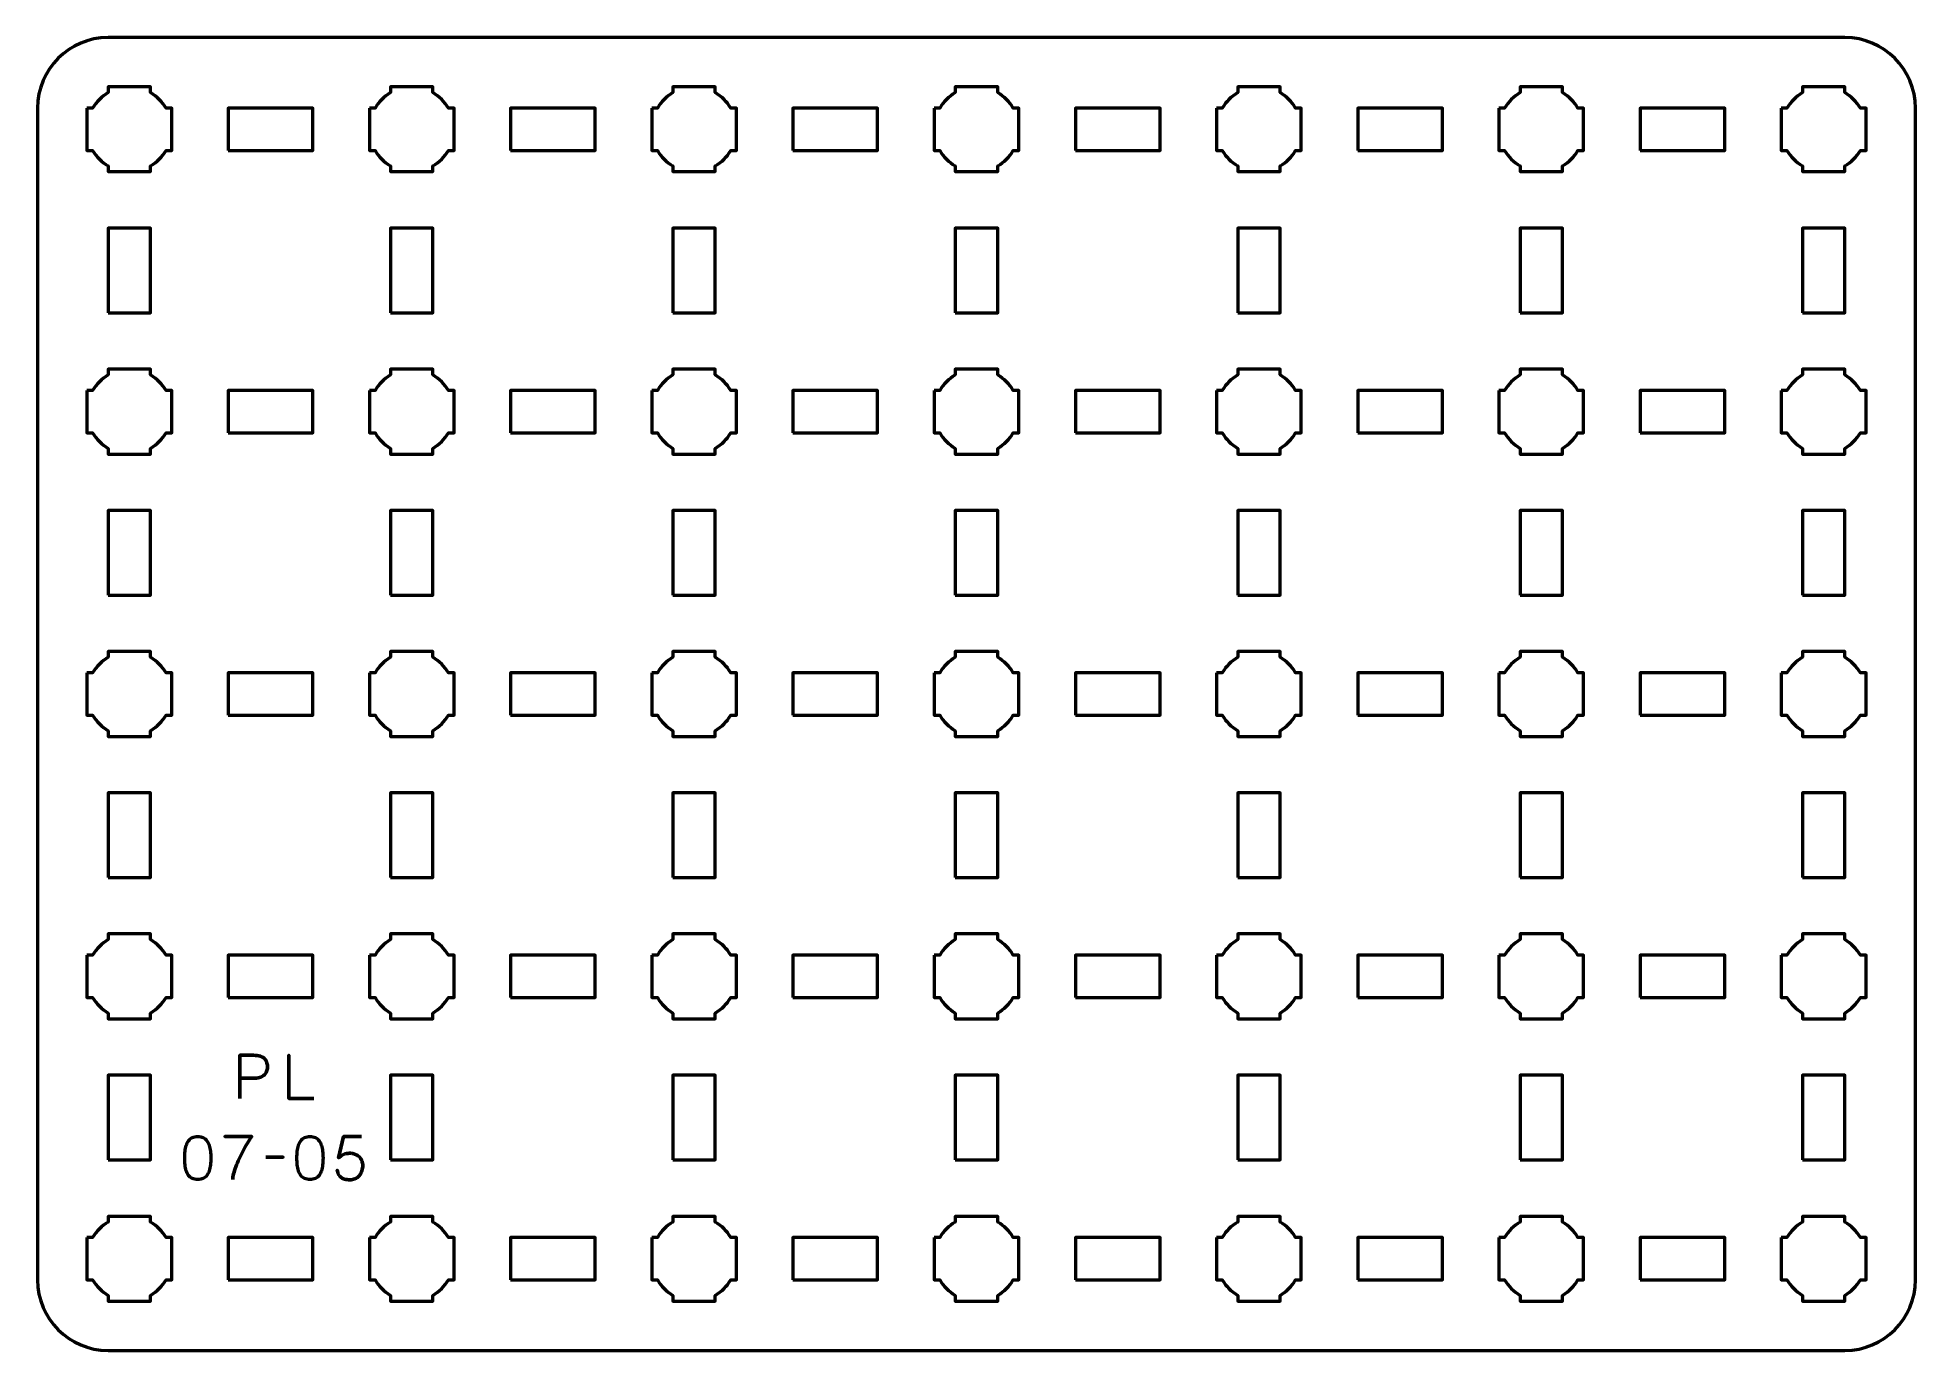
# Model space of a CAD drawing. Header units: centimetres. Extents: x -17.1 to -3.9, y -19.5 to -10.2.
import ezdxf

# ---------------------------------------------------------------- set-up
doc = ezdxf.new("R2010")
doc.units = ezdxf.units.CM
doc.header["$MEASUREMENT"] = 0
doc.layers.add('Layer 1', color=7, linetype='Continuous')

msp = doc.modelspace()

# ---------------------------------------------------------------- linework, layer by layer
at = {"layer": 'Layer 1', "color": 250, "lineweight": 53}
for points in [[(-15.8, -11), (-15.2, -11), (-15.2, -10.7), (-15.8, -10.7), (-15.8, -11)], [(-13.8, -11), (-13.2, -11), (-13.2, -10.7), (-13.8, -10.7), (-13.8, -11)], [(-11.8, -11), (-11.2, -11), (-11.2, -10.7), (-11.8, -10.7), (-11.8, -11)], [(-9.8, -11), (-9.2, -11), (-9.2, -10.7), (-9.8, -10.7), (-9.8, -11)], [(-7.8, -11), (-7.2, -11), (-7.2, -10.7), (-7.8, -10.7), (-7.8, -11)], [(-5.8, -11), (-5.2, -11), (-5.2, -10.7), (-5.8, -10.7), (-5.8, -11)], [(-16.65, -12.15), (-16.35, -12.15), (-16.35, -11.55), (-16.65, -11.55), (-16.65, -12.15)], [(-14.65, -12.15), (-14.35, -12.15), (-14.35, -11.55), (-14.65, -11.55), (-14.65, -12.15)], [(-12.65, -12.15), (-12.35, -12.15), (-12.35, -11.55), (-12.65, -11.55), (-12.65, -12.15)], [(-10.65, -12.15), (-10.35, -12.15), (-10.35, -11.55), (-10.65, -11.55), (-10.65, -12.15)], [(-8.65, -12.15), (-8.35, -12.15), (-8.35, -11.55), (-8.65, -11.55), (-8.65, -12.15)], [(-6.65, -12.15), (-6.35, -12.15), (-6.35, -11.55), (-6.65, -11.55), (-6.65, -12.15)], [(-4.65, -12.15), (-4.35, -12.15), (-4.35, -11.55), (-4.65, -11.55), (-4.65, -12.15)], [(-15.8, -13), (-15.2, -13), (-15.2, -12.7), (-15.8, -12.7), (-15.8, -13)], [(-13.8, -13), (-13.2, -13), (-13.2, -12.7), (-13.8, -12.7), (-13.8, -13)], [(-11.8, -13), (-11.2, -13), (-11.2, -12.7), (-11.8, -12.7), (-11.8, -13)], [(-9.8, -13), (-9.2, -13), (-9.2, -12.7), (-9.8, -12.7), (-9.8, -13)], [(-7.8, -13), (-7.2, -13), (-7.2, -12.7), (-7.8, -12.7), (-7.8, -13)], [(-5.8, -13), (-5.2, -13), (-5.2, -12.7), (-5.8, -12.7), (-5.8, -13)], [(-16.65, -14.15), (-16.35, -14.15), (-16.35, -13.55), (-16.65, -13.55), (-16.65, -14.15)], [(-14.65, -14.15), (-14.35, -14.15), (-14.35, -13.55), (-14.65, -13.55), (-14.65, -14.15)], [(-12.65, -14.15), (-12.35, -14.15), (-12.35, -13.55), (-12.65, -13.55), (-12.65, -14.15)], [(-10.65, -14.15), (-10.35, -14.15), (-10.35, -13.55), (-10.65, -13.55), (-10.65, -14.15)], [(-8.65, -14.15), (-8.35, -14.15), (-8.35, -13.55), (-8.65, -13.55), (-8.65, -14.15)], [(-6.65, -14.15), (-6.35, -14.15), (-6.35, -13.55), (-6.65, -13.55), (-6.65, -14.15)], [(-4.65, -14.15), (-4.35, -14.15), (-4.35, -13.55), (-4.65, -13.55), (-4.65, -14.15)], [(-15.8, -15), (-15.2, -15), (-15.2, -14.7), (-15.8, -14.7), (-15.8, -15)], [(-13.8, -15), (-13.2, -15), (-13.2, -14.7), (-13.8, -14.7), (-13.8, -15)], [(-11.8, -15), (-11.2, -15), (-11.2, -14.7), (-11.8, -14.7), (-11.8, -15)], [(-9.8, -15), (-9.2, -15), (-9.2, -14.7), (-9.8, -14.7), (-9.8, -15)], [(-7.8, -15), (-7.2, -15), (-7.2, -14.7), (-7.8, -14.7), (-7.8, -15)], [(-5.8, -15), (-5.2, -15), (-5.2, -14.7), (-5.8, -14.7), (-5.8, -15)], [(-16.65, -16.15), (-16.35, -16.15), (-16.35, -15.55), (-16.65, -15.55), (-16.65, -16.15)], [(-14.65, -16.15), (-14.35, -16.15), (-14.35, -15.55), (-14.65, -15.55), (-14.65, -16.15)], [(-12.65, -16.15), (-12.35, -16.15), (-12.35, -15.55), (-12.65, -15.55), (-12.65, -16.15)], [(-10.65, -16.15), (-10.35, -16.15), (-10.35, -15.55), (-10.65, -15.55), (-10.65, -16.15)], [(-8.65, -16.15), (-8.35, -16.15), (-8.35, -15.55), (-8.65, -15.55), (-8.65, -16.15)], [(-6.65, -16.15), (-6.35, -16.15), (-6.35, -15.55), (-6.65, -15.55), (-6.65, -16.15)], [(-4.65, -16.15), (-4.35, -16.15), (-4.35, -15.55), (-4.65, -15.55), (-4.65, -16.15)], [(-15.8, -17), (-15.2, -17), (-15.2, -16.7), (-15.8, -16.7), (-15.8, -17)], [(-13.8, -17), (-13.2, -17), (-13.2, -16.7), (-13.8, -16.7), (-13.8, -17)], [(-11.8, -17), (-11.2, -17), (-11.2, -16.7), (-11.8, -16.7), (-11.8, -17)], [(-9.8, -17), (-9.2, -17), (-9.2, -16.7), (-9.8, -16.7), (-9.8, -17)], [(-7.8, -17), (-7.2, -17), (-7.2, -16.7), (-7.8, -16.7), (-7.8, -17)], [(-5.8, -17), (-5.2, -17), (-5.2, -16.7), (-5.8, -16.7), (-5.8, -17)], [(-16.65, -18.15), (-16.35, -18.15), (-16.35, -17.55), (-16.65, -17.55), (-16.65, -18.15)], [(-14.65, -18.15), (-14.35, -18.15), (-14.35, -17.55), (-14.65, -17.55), (-14.65, -18.15)], [(-12.65, -18.15), (-12.35, -18.15), (-12.35, -17.55), (-12.65, -17.55), (-12.65, -18.15)], [(-10.65, -18.15), (-10.35, -18.15), (-10.35, -17.55), (-10.65, -17.55), (-10.65, -18.15)], [(-8.65, -18.15), (-8.35, -18.15), (-8.35, -17.55), (-8.65, -17.55), (-8.65, -18.15)], [(-6.65, -18.15), (-6.35, -18.15), (-6.35, -17.55), (-6.65, -17.55), (-6.65, -18.15)], [(-4.65, -18.15), (-4.35, -18.15), (-4.35, -17.55), (-4.65, -17.55), (-4.65, -18.15)], [(-15.8, -19), (-15.2, -19), (-15.2, -18.7), (-15.8, -18.7), (-15.8, -19)], [(-13.8, -19), (-13.2, -19), (-13.2, -18.7), (-13.8, -18.7), (-13.8, -19)], [(-11.8, -19), (-11.2, -19), (-11.2, -18.7), (-11.8, -18.7), (-11.8, -19)], [(-9.8, -19), (-9.2, -19), (-9.2, -18.7), (-9.8, -18.7), (-9.8, -19)], [(-7.8, -19), (-7.2, -19), (-7.2, -18.7), (-7.8, -18.7), (-7.8, -19)], [(-5.8, -19), (-5.2, -19), (-5.2, -18.7), (-5.8, -18.7), (-5.8, -19)]]:
    msp.add_lwpolyline(points, close=True, dxfattribs=at)
msp.add_open_spline([(-17.15, -19), (-17.15, -19), (-17.15, -10.7), (-17.15, -10.7), (-17.15, -10.7), (-17.15, -10.42391), (-16.92609, -10.2), (-16.65, -10.2), (-16.65, -10.2), (-16.65, -10.2), (-4.35, -10.2), (-4.35, -10.2), (-4.35, -10.2), (-4.07391, -10.2), (-3.85, -10.42391), (-3.85, -10.7), (-3.85, -10.7), (-3.85, -10.7), (-3.85, -19), (-3.85, -19), (-3.85, -19), (-3.85, -19.27609), (-4.07391, -19.5), (-4.35, -19.5), (-4.35, -19.5), (-4.35, -19.5), (-16.65, -19.5), (-16.65, -19.5), (-16.65, -19.5), (-16.92609, -19.5), (-17.15, -19.27609), (-17.15, -19)], degree=3, knots=[0, 0, 0, 0, 0.125, 0.125, 0.125, 0.125, 0.25, 0.25, 0.25, 0.25, 0.375, 0.375, 0.375, 0.375, 0.5, 0.5, 0.5, 0.5, 0.625, 0.625, 0.625, 0.625, 0.75, 0.75, 0.75, 0.75, 0.875, 0.875, 0.875, 0.875, 1, 1, 1, 1], dxfattribs=at)
at = {"layer": 'Layer 1', "lineweight": 53}
for points in [[(-16.8, -10.7), (-16.8, -10.7), (-16.75985, -10.7), (-16.75985, -10.7), (-16.75985, -10.7), (-16.7335, -10.65447), (-16.69553, -10.6165), (-16.65, -10.59015), (-16.65, -10.59015), (-16.65, -10.59015), (-16.65, -10.55), (-16.65, -10.55), (-16.65, -10.55), (-16.65, -10.55), (-16.5, -10.55), (-16.5, -10.55), (-16.5, -10.55), (-16.5, -10.55), (-16.35, -10.55), (-16.35, -10.55), (-16.35, -10.55), (-16.35, -10.55), (-16.35, -10.59015), (-16.35, -10.59015), (-16.35, -10.59015), (-16.30447, -10.6165), (-16.2665, -10.65447), (-16.24015, -10.7), (-16.24015, -10.7), (-16.24015, -10.7), (-16.2, -10.7), (-16.2, -10.7), (-16.2, -10.7), (-16.2, -10.7), (-16.2, -10.85), (-16.2, -10.85), (-16.2, -10.85), (-16.2, -10.85), (-16.2, -11), (-16.2, -11), (-16.2, -11), (-16.2, -11), (-16.24015, -11), (-16.24015, -11), (-16.24015, -11), (-16.2665, -11.04553), (-16.30447, -11.0835), (-16.35, -11.10985), (-16.35, -11.10985), (-16.35, -11.10985), (-16.35, -11.15), (-16.35, -11.15), (-16.35, -11.15), (-16.35, -11.15), (-16.5, -11.15), (-16.5, -11.15), (-16.5, -11.15), (-16.5, -11.15), (-16.65, -11.15), (-16.65, -11.15), (-16.65, -11.15), (-16.65, -11.15), (-16.65, -11.10985), (-16.65, -11.10985), (-16.65, -11.10985), (-16.69553, -11.0835), (-16.7335, -11.04553), (-16.75985, -11), (-16.75985, -11), (-16.75985, -11), (-16.8, -11), (-16.8, -11), (-16.8, -11), (-16.8, -11), (-16.8, -10.85), (-16.8, -10.85), (-16.8, -10.85), (-16.8, -10.85), (-16.8, -10.7), (-16.8, -10.7)], [(-14.8, -10.7), (-14.8, -10.7), (-14.75985, -10.7), (-14.75985, -10.7), (-14.75985, -10.7), (-14.7335, -10.65447), (-14.69553, -10.6165), (-14.65, -10.59015), (-14.65, -10.59015), (-14.65, -10.59015), (-14.65, -10.55), (-14.65, -10.55), (-14.65, -10.55), (-14.65, -10.55), (-14.5, -10.55), (-14.5, -10.55), (-14.5, -10.55), (-14.5, -10.55), (-14.35, -10.55), (-14.35, -10.55), (-14.35, -10.55), (-14.35, -10.55), (-14.35, -10.59015), (-14.35, -10.59015), (-14.35, -10.59015), (-14.30447, -10.6165), (-14.2665, -10.65447), (-14.24015, -10.7), (-14.24015, -10.7), (-14.24015, -10.7), (-14.2, -10.7), (-14.2, -10.7), (-14.2, -10.7), (-14.2, -10.7), (-14.2, -10.85), (-14.2, -10.85), (-14.2, -10.85), (-14.2, -10.85), (-14.2, -11), (-14.2, -11), (-14.2, -11), (-14.2, -11), (-14.24015, -11), (-14.24015, -11), (-14.24015, -11), (-14.2665, -11.04553), (-14.30447, -11.0835), (-14.35, -11.10985), (-14.35, -11.10985), (-14.35, -11.10985), (-14.35, -11.15), (-14.35, -11.15), (-14.35, -11.15), (-14.35, -11.15), (-14.5, -11.15), (-14.5, -11.15), (-14.5, -11.15), (-14.5, -11.15), (-14.65, -11.15), (-14.65, -11.15), (-14.65, -11.15), (-14.65, -11.15), (-14.65, -11.10985), (-14.65, -11.10985), (-14.65, -11.10985), (-14.69553, -11.0835), (-14.7335, -11.04553), (-14.75985, -11), (-14.75985, -11), (-14.75985, -11), (-14.8, -11), (-14.8, -11), (-14.8, -11), (-14.8, -11), (-14.8, -10.85), (-14.8, -10.85), (-14.8, -10.85), (-14.8, -10.85), (-14.8, -10.7), (-14.8, -10.7)], [(-12.8, -10.7), (-12.8, -10.7), (-12.75985, -10.7), (-12.75985, -10.7), (-12.75985, -10.7), (-12.7335, -10.65447), (-12.69553, -10.6165), (-12.65, -10.59015), (-12.65, -10.59015), (-12.65, -10.59015), (-12.65, -10.55), (-12.65, -10.55), (-12.65, -10.55), (-12.65, -10.55), (-12.5, -10.55), (-12.5, -10.55), (-12.5, -10.55), (-12.5, -10.55), (-12.35, -10.55), (-12.35, -10.55), (-12.35, -10.55), (-12.35, -10.55), (-12.35, -10.59015), (-12.35, -10.59015), (-12.35, -10.59015), (-12.30447, -10.6165), (-12.2665, -10.65447), (-12.24015, -10.7), (-12.24015, -10.7), (-12.24015, -10.7), (-12.2, -10.7), (-12.2, -10.7), (-12.2, -10.7), (-12.2, -10.7), (-12.2, -10.85), (-12.2, -10.85), (-12.2, -10.85), (-12.2, -10.85), (-12.2, -11), (-12.2, -11), (-12.2, -11), (-12.2, -11), (-12.24015, -11), (-12.24015, -11), (-12.24015, -11), (-12.2665, -11.04553), (-12.30447, -11.0835), (-12.35, -11.10985), (-12.35, -11.10985), (-12.35, -11.10985), (-12.35, -11.15), (-12.35, -11.15), (-12.35, -11.15), (-12.35, -11.15), (-12.5, -11.15), (-12.5, -11.15), (-12.5, -11.15), (-12.5, -11.15), (-12.65, -11.15), (-12.65, -11.15), (-12.65, -11.15), (-12.65, -11.15), (-12.65, -11.10985), (-12.65, -11.10985), (-12.65, -11.10985), (-12.69553, -11.0835), (-12.7335, -11.04553), (-12.75985, -11), (-12.75985, -11), (-12.75985, -11), (-12.8, -11), (-12.8, -11), (-12.8, -11), (-12.8, -11), (-12.8, -10.85), (-12.8, -10.85), (-12.8, -10.85), (-12.8, -10.85), (-12.8, -10.7), (-12.8, -10.7)], [(-10.8, -10.7), (-10.8, -10.7), (-10.75985, -10.7), (-10.75985, -10.7), (-10.75985, -10.7), (-10.7335, -10.65447), (-10.69553, -10.6165), (-10.65, -10.59015), (-10.65, -10.59015), (-10.65, -10.59015), (-10.65, -10.55), (-10.65, -10.55), (-10.65, -10.55), (-10.65, -10.55), (-10.5, -10.55), (-10.5, -10.55), (-10.5, -10.55), (-10.5, -10.55), (-10.35, -10.55), (-10.35, -10.55), (-10.35, -10.55), (-10.35, -10.55), (-10.35, -10.59015), (-10.35, -10.59015), (-10.35, -10.59015), (-10.30447, -10.6165), (-10.2665, -10.65447), (-10.24015, -10.7), (-10.24015, -10.7), (-10.24015, -10.7), (-10.2, -10.7), (-10.2, -10.7), (-10.2, -10.7), (-10.2, -10.7), (-10.2, -10.85), (-10.2, -10.85), (-10.2, -10.85), (-10.2, -10.85), (-10.2, -11), (-10.2, -11), (-10.2, -11), (-10.2, -11), (-10.24015, -11), (-10.24015, -11), (-10.24015, -11), (-10.2665, -11.04553), (-10.30447, -11.0835), (-10.35, -11.10985), (-10.35, -11.10985), (-10.35, -11.10985), (-10.35, -11.15), (-10.35, -11.15), (-10.35, -11.15), (-10.35, -11.15), (-10.5, -11.15), (-10.5, -11.15), (-10.5, -11.15), (-10.5, -11.15), (-10.65, -11.15), (-10.65, -11.15), (-10.65, -11.15), (-10.65, -11.15), (-10.65, -11.10985), (-10.65, -11.10985), (-10.65, -11.10985), (-10.69553, -11.0835), (-10.7335, -11.04553), (-10.75985, -11), (-10.75985, -11), (-10.75985, -11), (-10.8, -11), (-10.8, -11), (-10.8, -11), (-10.8, -11), (-10.8, -10.85), (-10.8, -10.85), (-10.8, -10.85), (-10.8, -10.85), (-10.8, -10.7), (-10.8, -10.7)], [(-8.8, -10.7), (-8.8, -10.7), (-8.75985, -10.7), (-8.75985, -10.7), (-8.75985, -10.7), (-8.7335, -10.65447), (-8.69553, -10.6165), (-8.65, -10.59015), (-8.65, -10.59015), (-8.65, -10.59015), (-8.65, -10.55), (-8.65, -10.55), (-8.65, -10.55), (-8.65, -10.55), (-8.5, -10.55), (-8.5, -10.55), (-8.5, -10.55), (-8.5, -10.55), (-8.35, -10.55), (-8.35, -10.55), (-8.35, -10.55), (-8.35, -10.55), (-8.35, -10.59015), (-8.35, -10.59015), (-8.35, -10.59015), (-8.30447, -10.6165), (-8.2665, -10.65447), (-8.24015, -10.7), (-8.24015, -10.7), (-8.24015, -10.7), (-8.2, -10.7), (-8.2, -10.7), (-8.2, -10.7), (-8.2, -10.7), (-8.2, -10.85), (-8.2, -10.85), (-8.2, -10.85), (-8.2, -10.85), (-8.2, -11), (-8.2, -11), (-8.2, -11), (-8.2, -11), (-8.24015, -11), (-8.24015, -11), (-8.24015, -11), (-8.2665, -11.04553), (-8.30447, -11.0835), (-8.35, -11.10985), (-8.35, -11.10985), (-8.35, -11.10985), (-8.35, -11.15), (-8.35, -11.15), (-8.35, -11.15), (-8.35, -11.15), (-8.5, -11.15), (-8.5, -11.15), (-8.5, -11.15), (-8.5, -11.15), (-8.65, -11.15), (-8.65, -11.15), (-8.65, -11.15), (-8.65, -11.15), (-8.65, -11.10985), (-8.65, -11.10985), (-8.65, -11.10985), (-8.69553, -11.0835), (-8.7335, -11.04553), (-8.75985, -11), (-8.75985, -11), (-8.75985, -11), (-8.8, -11), (-8.8, -11), (-8.8, -11), (-8.8, -11), (-8.8, -10.85), (-8.8, -10.85), (-8.8, -10.85), (-8.8, -10.85), (-8.8, -10.7), (-8.8, -10.7)], [(-6.8, -10.7), (-6.8, -10.7), (-6.75985, -10.7), (-6.75985, -10.7), (-6.75985, -10.7), (-6.7335, -10.65447), (-6.69553, -10.6165), (-6.65, -10.59015), (-6.65, -10.59015), (-6.65, -10.59015), (-6.65, -10.55), (-6.65, -10.55), (-6.65, -10.55), (-6.65, -10.55), (-6.5, -10.55), (-6.5, -10.55), (-6.5, -10.55), (-6.5, -10.55), (-6.35, -10.55), (-6.35, -10.55), (-6.35, -10.55), (-6.35, -10.55), (-6.35, -10.59015), (-6.35, -10.59015), (-6.35, -10.59015), (-6.30447, -10.6165), (-6.2665, -10.65447), (-6.24015, -10.7), (-6.24015, -10.7), (-6.24015, -10.7), (-6.2, -10.7), (-6.2, -10.7), (-6.2, -10.7), (-6.2, -10.7), (-6.2, -10.85), (-6.2, -10.85), (-6.2, -10.85), (-6.2, -10.85), (-6.2, -11), (-6.2, -11), (-6.2, -11), (-6.2, -11), (-6.24015, -11), (-6.24015, -11), (-6.24015, -11), (-6.2665, -11.04553), (-6.30447, -11.0835), (-6.35, -11.10985), (-6.35, -11.10985), (-6.35, -11.10985), (-6.35, -11.15), (-6.35, -11.15), (-6.35, -11.15), (-6.35, -11.15), (-6.5, -11.15), (-6.5, -11.15), (-6.5, -11.15), (-6.5, -11.15), (-6.65, -11.15), (-6.65, -11.15), (-6.65, -11.15), (-6.65, -11.15), (-6.65, -11.10985), (-6.65, -11.10985), (-6.65, -11.10985), (-6.69553, -11.0835), (-6.7335, -11.04553), (-6.75985, -11), (-6.75985, -11), (-6.75985, -11), (-6.8, -11), (-6.8, -11), (-6.8, -11), (-6.8, -11), (-6.8, -10.85), (-6.8, -10.85), (-6.8, -10.85), (-6.8, -10.85), (-6.8, -10.7), (-6.8, -10.7)], [(-4.8, -10.7), (-4.8, -10.7), (-4.75985, -10.7), (-4.75985, -10.7), (-4.75985, -10.7), (-4.7335, -10.65447), (-4.69553, -10.6165), (-4.65, -10.59015), (-4.65, -10.59015), (-4.65, -10.59015), (-4.65, -10.55), (-4.65, -10.55), (-4.65, -10.55), (-4.65, -10.55), (-4.5, -10.55), (-4.5, -10.55), (-4.5, -10.55), (-4.5, -10.55), (-4.35, -10.55), (-4.35, -10.55), (-4.35, -10.55), (-4.35, -10.55), (-4.35, -10.59015), (-4.35, -10.59015), (-4.35, -10.59015), (-4.30447, -10.6165), (-4.2665, -10.65447), (-4.24015, -10.7), (-4.24015, -10.7), (-4.24015, -10.7), (-4.2, -10.7), (-4.2, -10.7), (-4.2, -10.7), (-4.2, -10.7), (-4.2, -10.85), (-4.2, -10.85), (-4.2, -10.85), (-4.2, -10.85), (-4.2, -11), (-4.2, -11), (-4.2, -11), (-4.2, -11), (-4.24015, -11), (-4.24015, -11), (-4.24015, -11), (-4.2665, -11.04553), (-4.30447, -11.0835), (-4.35, -11.10985), (-4.35, -11.10985), (-4.35, -11.10985), (-4.35, -11.15), (-4.35, -11.15), (-4.35, -11.15), (-4.35, -11.15), (-4.5, -11.15), (-4.5, -11.15), (-4.5, -11.15), (-4.5, -11.15), (-4.65, -11.15), (-4.65, -11.15), (-4.65, -11.15), (-4.65, -11.15), (-4.65, -11.10985), (-4.65, -11.10985), (-4.65, -11.10985), (-4.69553, -11.0835), (-4.7335, -11.04553), (-4.75985, -11), (-4.75985, -11), (-4.75985, -11), (-4.8, -11), (-4.8, -11), (-4.8, -11), (-4.8, -11), (-4.8, -10.85), (-4.8, -10.85), (-4.8, -10.85), (-4.8, -10.85), (-4.8, -10.7), (-4.8, -10.7)], [(-16.8, -12.7), (-16.8, -12.7), (-16.75985, -12.7), (-16.75985, -12.7), (-16.75985, -12.7), (-16.7335, -12.65447), (-16.69553, -12.6165), (-16.65, -12.59015), (-16.65, -12.59015), (-16.65, -12.59015), (-16.65, -12.55), (-16.65, -12.55), (-16.65, -12.55), (-16.65, -12.55), (-16.5, -12.55), (-16.5, -12.55), (-16.5, -12.55), (-16.5, -12.55), (-16.35, -12.55), (-16.35, -12.55), (-16.35, -12.55), (-16.35, -12.55), (-16.35, -12.59015), (-16.35, -12.59015), (-16.35, -12.59015), (-16.30447, -12.6165), (-16.2665, -12.65447), (-16.24015, -12.7), (-16.24015, -12.7), (-16.24015, -12.7), (-16.2, -12.7), (-16.2, -12.7), (-16.2, -12.7), (-16.2, -12.7), (-16.2, -12.85), (-16.2, -12.85), (-16.2, -12.85), (-16.2, -12.85), (-16.2, -13), (-16.2, -13), (-16.2, -13), (-16.2, -13), (-16.24015, -13), (-16.24015, -13), (-16.24015, -13), (-16.2665, -13.04553), (-16.30447, -13.0835), (-16.35, -13.10985), (-16.35, -13.10985), (-16.35, -13.10985), (-16.35, -13.15), (-16.35, -13.15), (-16.35, -13.15), (-16.35, -13.15), (-16.5, -13.15), (-16.5, -13.15), (-16.5, -13.15), (-16.5, -13.15), (-16.65, -13.15), (-16.65, -13.15), (-16.65, -13.15), (-16.65, -13.15), (-16.65, -13.10985), (-16.65, -13.10985), (-16.65, -13.10985), (-16.69553, -13.0835), (-16.7335, -13.04553), (-16.75985, -13), (-16.75985, -13), (-16.75985, -13), (-16.8, -13), (-16.8, -13), (-16.8, -13), (-16.8, -13), (-16.8, -12.85), (-16.8, -12.85), (-16.8, -12.85), (-16.8, -12.85), (-16.8, -12.7), (-16.8, -12.7)], [(-14.8, -12.7), (-14.8, -12.7), (-14.75985, -12.7), (-14.75985, -12.7), (-14.75985, -12.7), (-14.7335, -12.65447), (-14.69553, -12.6165), (-14.65, -12.59015), (-14.65, -12.59015), (-14.65, -12.59015), (-14.65, -12.55), (-14.65, -12.55), (-14.65, -12.55), (-14.65, -12.55), (-14.5, -12.55), (-14.5, -12.55), (-14.5, -12.55), (-14.5, -12.55), (-14.35, -12.55), (-14.35, -12.55), (-14.35, -12.55), (-14.35, -12.55), (-14.35, -12.59015), (-14.35, -12.59015), (-14.35, -12.59015), (-14.30447, -12.6165), (-14.2665, -12.65447), (-14.24015, -12.7), (-14.24015, -12.7), (-14.24015, -12.7), (-14.2, -12.7), (-14.2, -12.7), (-14.2, -12.7), (-14.2, -12.7), (-14.2, -12.85), (-14.2, -12.85), (-14.2, -12.85), (-14.2, -12.85), (-14.2, -13), (-14.2, -13), (-14.2, -13), (-14.2, -13), (-14.24015, -13), (-14.24015, -13), (-14.24015, -13), (-14.2665, -13.04553), (-14.30447, -13.0835), (-14.35, -13.10985), (-14.35, -13.10985), (-14.35, -13.10985), (-14.35, -13.15), (-14.35, -13.15), (-14.35, -13.15), (-14.35, -13.15), (-14.5, -13.15), (-14.5, -13.15), (-14.5, -13.15), (-14.5, -13.15), (-14.65, -13.15), (-14.65, -13.15), (-14.65, -13.15), (-14.65, -13.15), (-14.65, -13.10985), (-14.65, -13.10985), (-14.65, -13.10985), (-14.69553, -13.0835), (-14.7335, -13.04553), (-14.75985, -13), (-14.75985, -13), (-14.75985, -13), (-14.8, -13), (-14.8, -13), (-14.8, -13), (-14.8, -13), (-14.8, -12.85), (-14.8, -12.85), (-14.8, -12.85), (-14.8, -12.85), (-14.8, -12.7), (-14.8, -12.7)], [(-12.8, -12.7), (-12.8, -12.7), (-12.75985, -12.7), (-12.75985, -12.7), (-12.75985, -12.7), (-12.7335, -12.65447), (-12.69553, -12.6165), (-12.65, -12.59015), (-12.65, -12.59015), (-12.65, -12.59015), (-12.65, -12.55), (-12.65, -12.55), (-12.65, -12.55), (-12.65, -12.55), (-12.5, -12.55), (-12.5, -12.55), (-12.5, -12.55), (-12.5, -12.55), (-12.35, -12.55), (-12.35, -12.55), (-12.35, -12.55), (-12.35, -12.55), (-12.35, -12.59015), (-12.35, -12.59015), (-12.35, -12.59015), (-12.30447, -12.6165), (-12.2665, -12.65447), (-12.24015, -12.7), (-12.24015, -12.7), (-12.24015, -12.7), (-12.2, -12.7), (-12.2, -12.7), (-12.2, -12.7), (-12.2, -12.7), (-12.2, -12.85), (-12.2, -12.85), (-12.2, -12.85), (-12.2, -12.85), (-12.2, -13), (-12.2, -13), (-12.2, -13), (-12.2, -13), (-12.24015, -13), (-12.24015, -13), (-12.24015, -13), (-12.2665, -13.04553), (-12.30447, -13.0835), (-12.35, -13.10985), (-12.35, -13.10985), (-12.35, -13.10985), (-12.35, -13.15), (-12.35, -13.15), (-12.35, -13.15), (-12.35, -13.15), (-12.5, -13.15), (-12.5, -13.15), (-12.5, -13.15), (-12.5, -13.15), (-12.65, -13.15), (-12.65, -13.15), (-12.65, -13.15), (-12.65, -13.15), (-12.65, -13.10985), (-12.65, -13.10985), (-12.65, -13.10985), (-12.69553, -13.0835), (-12.7335, -13.04553), (-12.75985, -13), (-12.75985, -13), (-12.75985, -13), (-12.8, -13), (-12.8, -13), (-12.8, -13), (-12.8, -13), (-12.8, -12.85), (-12.8, -12.85), (-12.8, -12.85), (-12.8, -12.85), (-12.8, -12.7), (-12.8, -12.7)], [(-10.8, -12.7), (-10.8, -12.7), (-10.75985, -12.7), (-10.75985, -12.7), (-10.75985, -12.7), (-10.7335, -12.65447), (-10.69553, -12.6165), (-10.65, -12.59015), (-10.65, -12.59015), (-10.65, -12.59015), (-10.65, -12.55), (-10.65, -12.55), (-10.65, -12.55), (-10.65, -12.55), (-10.5, -12.55), (-10.5, -12.55), (-10.5, -12.55), (-10.5, -12.55), (-10.35, -12.55), (-10.35, -12.55), (-10.35, -12.55), (-10.35, -12.55), (-10.35, -12.59015), (-10.35, -12.59015), (-10.35, -12.59015), (-10.30447, -12.6165), (-10.2665, -12.65447), (-10.24015, -12.7), (-10.24015, -12.7), (-10.24015, -12.7), (-10.2, -12.7), (-10.2, -12.7), (-10.2, -12.7), (-10.2, -12.7), (-10.2, -12.85), (-10.2, -12.85), (-10.2, -12.85), (-10.2, -12.85), (-10.2, -13), (-10.2, -13), (-10.2, -13), (-10.2, -13), (-10.24015, -13), (-10.24015, -13), (-10.24015, -13), (-10.2665, -13.04553), (-10.30447, -13.0835), (-10.35, -13.10985), (-10.35, -13.10985), (-10.35, -13.10985), (-10.35, -13.15), (-10.35, -13.15), (-10.35, -13.15), (-10.35, -13.15), (-10.5, -13.15), (-10.5, -13.15), (-10.5, -13.15), (-10.5, -13.15), (-10.65, -13.15), (-10.65, -13.15), (-10.65, -13.15), (-10.65, -13.15), (-10.65, -13.10985), (-10.65, -13.10985), (-10.65, -13.10985), (-10.69553, -13.0835), (-10.7335, -13.04553), (-10.75985, -13), (-10.75985, -13), (-10.75985, -13), (-10.8, -13), (-10.8, -13), (-10.8, -13), (-10.8, -13), (-10.8, -12.85), (-10.8, -12.85), (-10.8, -12.85), (-10.8, -12.85), (-10.8, -12.7), (-10.8, -12.7)], [(-8.8, -12.7), (-8.8, -12.7), (-8.75985, -12.7), (-8.75985, -12.7), (-8.75985, -12.7), (-8.7335, -12.65447), (-8.69553, -12.6165), (-8.65, -12.59015), (-8.65, -12.59015), (-8.65, -12.59015), (-8.65, -12.55), (-8.65, -12.55), (-8.65, -12.55), (-8.65, -12.55), (-8.5, -12.55), (-8.5, -12.55), (-8.5, -12.55), (-8.5, -12.55), (-8.35, -12.55), (-8.35, -12.55), (-8.35, -12.55), (-8.35, -12.55), (-8.35, -12.59015), (-8.35, -12.59015), (-8.35, -12.59015), (-8.30447, -12.6165), (-8.2665, -12.65447), (-8.24015, -12.7), (-8.24015, -12.7), (-8.24015, -12.7), (-8.2, -12.7), (-8.2, -12.7), (-8.2, -12.7), (-8.2, -12.7), (-8.2, -12.85), (-8.2, -12.85), (-8.2, -12.85), (-8.2, -12.85), (-8.2, -13), (-8.2, -13), (-8.2, -13), (-8.2, -13), (-8.24015, -13), (-8.24015, -13), (-8.24015, -13), (-8.2665, -13.04553), (-8.30447, -13.0835), (-8.35, -13.10985), (-8.35, -13.10985), (-8.35, -13.10985), (-8.35, -13.15), (-8.35, -13.15), (-8.35, -13.15), (-8.35, -13.15), (-8.5, -13.15), (-8.5, -13.15), (-8.5, -13.15), (-8.5, -13.15), (-8.65, -13.15), (-8.65, -13.15), (-8.65, -13.15), (-8.65, -13.15), (-8.65, -13.10985), (-8.65, -13.10985), (-8.65, -13.10985), (-8.69553, -13.0835), (-8.7335, -13.04553), (-8.75985, -13), (-8.75985, -13), (-8.75985, -13), (-8.8, -13), (-8.8, -13), (-8.8, -13), (-8.8, -13), (-8.8, -12.85), (-8.8, -12.85), (-8.8, -12.85), (-8.8, -12.85), (-8.8, -12.7), (-8.8, -12.7)], [(-6.8, -12.7), (-6.8, -12.7), (-6.75985, -12.7), (-6.75985, -12.7), (-6.75985, -12.7), (-6.7335, -12.65447), (-6.69553, -12.6165), (-6.65, -12.59015), (-6.65, -12.59015), (-6.65, -12.59015), (-6.65, -12.55), (-6.65, -12.55), (-6.65, -12.55), (-6.65, -12.55), (-6.5, -12.55), (-6.5, -12.55), (-6.5, -12.55), (-6.5, -12.55), (-6.35, -12.55), (-6.35, -12.55), (-6.35, -12.55), (-6.35, -12.55), (-6.35, -12.59015), (-6.35, -12.59015), (-6.35, -12.59015), (-6.30447, -12.6165), (-6.2665, -12.65447), (-6.24015, -12.7), (-6.24015, -12.7), (-6.24015, -12.7), (-6.2, -12.7), (-6.2, -12.7), (-6.2, -12.7), (-6.2, -12.7), (-6.2, -12.85), (-6.2, -12.85), (-6.2, -12.85), (-6.2, -12.85), (-6.2, -13), (-6.2, -13), (-6.2, -13), (-6.2, -13), (-6.24015, -13), (-6.24015, -13), (-6.24015, -13), (-6.2665, -13.04553), (-6.30447, -13.0835), (-6.35, -13.10985), (-6.35, -13.10985), (-6.35, -13.10985), (-6.35, -13.15), (-6.35, -13.15), (-6.35, -13.15), (-6.35, -13.15), (-6.5, -13.15), (-6.5, -13.15), (-6.5, -13.15), (-6.5, -13.15), (-6.65, -13.15), (-6.65, -13.15), (-6.65, -13.15), (-6.65, -13.15), (-6.65, -13.10985), (-6.65, -13.10985), (-6.65, -13.10985), (-6.69553, -13.0835), (-6.7335, -13.04553), (-6.75985, -13), (-6.75985, -13), (-6.75985, -13), (-6.8, -13), (-6.8, -13), (-6.8, -13), (-6.8, -13), (-6.8, -12.85), (-6.8, -12.85), (-6.8, -12.85), (-6.8, -12.85), (-6.8, -12.7), (-6.8, -12.7)], [(-4.8, -12.7), (-4.8, -12.7), (-4.75985, -12.7), (-4.75985, -12.7), (-4.75985, -12.7), (-4.7335, -12.65447), (-4.69553, -12.6165), (-4.65, -12.59015), (-4.65, -12.59015), (-4.65, -12.59015), (-4.65, -12.55), (-4.65, -12.55), (-4.65, -12.55), (-4.65, -12.55), (-4.5, -12.55), (-4.5, -12.55), (-4.5, -12.55), (-4.5, -12.55), (-4.35, -12.55), (-4.35, -12.55), (-4.35, -12.55), (-4.35, -12.55), (-4.35, -12.59015), (-4.35, -12.59015), (-4.35, -12.59015), (-4.30447, -12.6165), (-4.2665, -12.65447), (-4.24015, -12.7), (-4.24015, -12.7), (-4.24015, -12.7), (-4.2, -12.7), (-4.2, -12.7), (-4.2, -12.7), (-4.2, -12.7), (-4.2, -12.85), (-4.2, -12.85), (-4.2, -12.85), (-4.2, -12.85), (-4.2, -13), (-4.2, -13), (-4.2, -13), (-4.2, -13), (-4.24015, -13), (-4.24015, -13), (-4.24015, -13), (-4.2665, -13.04553), (-4.30447, -13.0835), (-4.35, -13.10985), (-4.35, -13.10985), (-4.35, -13.10985), (-4.35, -13.15), (-4.35, -13.15), (-4.35, -13.15), (-4.35, -13.15), (-4.5, -13.15), (-4.5, -13.15), (-4.5, -13.15), (-4.5, -13.15), (-4.65, -13.15), (-4.65, -13.15), (-4.65, -13.15), (-4.65, -13.15), (-4.65, -13.10985), (-4.65, -13.10985), (-4.65, -13.10985), (-4.69553, -13.0835), (-4.7335, -13.04553), (-4.75985, -13), (-4.75985, -13), (-4.75985, -13), (-4.8, -13), (-4.8, -13), (-4.8, -13), (-4.8, -13), (-4.8, -12.85), (-4.8, -12.85), (-4.8, -12.85), (-4.8, -12.85), (-4.8, -12.7), (-4.8, -12.7)], [(-16.8, -14.7), (-16.8, -14.7), (-16.75985, -14.7), (-16.75985, -14.7), (-16.75985, -14.7), (-16.7335, -14.65447), (-16.69553, -14.6165), (-16.65, -14.59015), (-16.65, -14.59015), (-16.65, -14.59015), (-16.65, -14.55), (-16.65, -14.55), (-16.65, -14.55), (-16.65, -14.55), (-16.5, -14.55), (-16.5, -14.55), (-16.5, -14.55), (-16.5, -14.55), (-16.35, -14.55), (-16.35, -14.55), (-16.35, -14.55), (-16.35, -14.55), (-16.35, -14.59015), (-16.35, -14.59015), (-16.35, -14.59015), (-16.30447, -14.6165), (-16.2665, -14.65447), (-16.24015, -14.7), (-16.24015, -14.7), (-16.24015, -14.7), (-16.2, -14.7), (-16.2, -14.7), (-16.2, -14.7), (-16.2, -14.7), (-16.2, -14.85), (-16.2, -14.85), (-16.2, -14.85), (-16.2, -14.85), (-16.2, -15), (-16.2, -15), (-16.2, -15), (-16.2, -15), (-16.24015, -15), (-16.24015, -15), (-16.24015, -15), (-16.2665, -15.04553), (-16.30447, -15.0835), (-16.35, -15.10985), (-16.35, -15.10985), (-16.35, -15.10985), (-16.35, -15.15), (-16.35, -15.15), (-16.35, -15.15), (-16.35, -15.15), (-16.5, -15.15), (-16.5, -15.15), (-16.5, -15.15), (-16.5, -15.15), (-16.65, -15.15), (-16.65, -15.15), (-16.65, -15.15), (-16.65, -15.15), (-16.65, -15.10985), (-16.65, -15.10985), (-16.65, -15.10985), (-16.69553, -15.0835), (-16.7335, -15.04553), (-16.75985, -15), (-16.75985, -15), (-16.75985, -15), (-16.8, -15), (-16.8, -15), (-16.8, -15), (-16.8, -15), (-16.8, -14.85), (-16.8, -14.85), (-16.8, -14.85), (-16.8, -14.85), (-16.8, -14.7), (-16.8, -14.7)], [(-14.8, -14.7), (-14.8, -14.7), (-14.75985, -14.7), (-14.75985, -14.7), (-14.75985, -14.7), (-14.7335, -14.65447), (-14.69553, -14.6165), (-14.65, -14.59015), (-14.65, -14.59015), (-14.65, -14.59015), (-14.65, -14.55), (-14.65, -14.55), (-14.65, -14.55), (-14.65, -14.55), (-14.5, -14.55), (-14.5, -14.55), (-14.5, -14.55), (-14.5, -14.55), (-14.35, -14.55), (-14.35, -14.55), (-14.35, -14.55), (-14.35, -14.55), (-14.35, -14.59015), (-14.35, -14.59015), (-14.35, -14.59015), (-14.30447, -14.6165), (-14.2665, -14.65447), (-14.24015, -14.7), (-14.24015, -14.7), (-14.24015, -14.7), (-14.2, -14.7), (-14.2, -14.7), (-14.2, -14.7), (-14.2, -14.7), (-14.2, -14.85), (-14.2, -14.85), (-14.2, -14.85), (-14.2, -14.85), (-14.2, -15), (-14.2, -15), (-14.2, -15), (-14.2, -15), (-14.24015, -15), (-14.24015, -15), (-14.24015, -15), (-14.2665, -15.04553), (-14.30447, -15.0835), (-14.35, -15.10985), (-14.35, -15.10985), (-14.35, -15.10985), (-14.35, -15.15), (-14.35, -15.15), (-14.35, -15.15), (-14.35, -15.15), (-14.5, -15.15), (-14.5, -15.15), (-14.5, -15.15), (-14.5, -15.15), (-14.65, -15.15), (-14.65, -15.15), (-14.65, -15.15), (-14.65, -15.15), (-14.65, -15.10985), (-14.65, -15.10985), (-14.65, -15.10985), (-14.69553, -15.0835), (-14.7335, -15.04553), (-14.75985, -15), (-14.75985, -15), (-14.75985, -15), (-14.8, -15), (-14.8, -15), (-14.8, -15), (-14.8, -15), (-14.8, -14.85), (-14.8, -14.85), (-14.8, -14.85), (-14.8, -14.85), (-14.8, -14.7), (-14.8, -14.7)], [(-12.8, -14.7), (-12.8, -14.7), (-12.75985, -14.7), (-12.75985, -14.7), (-12.75985, -14.7), (-12.7335, -14.65447), (-12.69553, -14.6165), (-12.65, -14.59015), (-12.65, -14.59015), (-12.65, -14.59015), (-12.65, -14.55), (-12.65, -14.55), (-12.65, -14.55), (-12.65, -14.55), (-12.5, -14.55), (-12.5, -14.55), (-12.5, -14.55), (-12.5, -14.55), (-12.35, -14.55), (-12.35, -14.55), (-12.35, -14.55), (-12.35, -14.55), (-12.35, -14.59015), (-12.35, -14.59015), (-12.35, -14.59015), (-12.30447, -14.6165), (-12.2665, -14.65447), (-12.24015, -14.7), (-12.24015, -14.7), (-12.24015, -14.7), (-12.2, -14.7), (-12.2, -14.7), (-12.2, -14.7), (-12.2, -14.7), (-12.2, -14.85), (-12.2, -14.85), (-12.2, -14.85), (-12.2, -14.85), (-12.2, -15), (-12.2, -15), (-12.2, -15), (-12.2, -15), (-12.24015, -15), (-12.24015, -15), (-12.24015, -15), (-12.2665, -15.04553), (-12.30447, -15.0835), (-12.35, -15.10985), (-12.35, -15.10985), (-12.35, -15.10985), (-12.35, -15.15), (-12.35, -15.15), (-12.35, -15.15), (-12.35, -15.15), (-12.5, -15.15), (-12.5, -15.15), (-12.5, -15.15), (-12.5, -15.15), (-12.65, -15.15), (-12.65, -15.15), (-12.65, -15.15), (-12.65, -15.15), (-12.65, -15.10985), (-12.65, -15.10985), (-12.65, -15.10985), (-12.69553, -15.0835), (-12.7335, -15.04553), (-12.75985, -15), (-12.75985, -15), (-12.75985, -15), (-12.8, -15), (-12.8, -15), (-12.8, -15), (-12.8, -15), (-12.8, -14.85), (-12.8, -14.85), (-12.8, -14.85), (-12.8, -14.85), (-12.8, -14.7), (-12.8, -14.7)], [(-10.8, -14.7), (-10.8, -14.7), (-10.75985, -14.7), (-10.75985, -14.7), (-10.75985, -14.7), (-10.7335, -14.65447), (-10.69553, -14.6165), (-10.65, -14.59015), (-10.65, -14.59015), (-10.65, -14.59015), (-10.65, -14.55), (-10.65, -14.55), (-10.65, -14.55), (-10.65, -14.55), (-10.5, -14.55), (-10.5, -14.55), (-10.5, -14.55), (-10.5, -14.55), (-10.35, -14.55), (-10.35, -14.55), (-10.35, -14.55), (-10.35, -14.55), (-10.35, -14.59015), (-10.35, -14.59015), (-10.35, -14.59015), (-10.30447, -14.6165), (-10.2665, -14.65447), (-10.24015, -14.7), (-10.24015, -14.7), (-10.24015, -14.7), (-10.2, -14.7), (-10.2, -14.7), (-10.2, -14.7), (-10.2, -14.7), (-10.2, -14.85), (-10.2, -14.85), (-10.2, -14.85), (-10.2, -14.85), (-10.2, -15), (-10.2, -15), (-10.2, -15), (-10.2, -15), (-10.24015, -15), (-10.24015, -15), (-10.24015, -15), (-10.2665, -15.04553), (-10.30447, -15.0835), (-10.35, -15.10985), (-10.35, -15.10985), (-10.35, -15.10985), (-10.35, -15.15), (-10.35, -15.15), (-10.35, -15.15), (-10.35, -15.15), (-10.5, -15.15), (-10.5, -15.15), (-10.5, -15.15), (-10.5, -15.15), (-10.65, -15.15), (-10.65, -15.15), (-10.65, -15.15), (-10.65, -15.15), (-10.65, -15.10985), (-10.65, -15.10985), (-10.65, -15.10985), (-10.69553, -15.0835), (-10.7335, -15.04553), (-10.75985, -15), (-10.75985, -15), (-10.75985, -15), (-10.8, -15), (-10.8, -15), (-10.8, -15), (-10.8, -15), (-10.8, -14.85), (-10.8, -14.85), (-10.8, -14.85), (-10.8, -14.85), (-10.8, -14.7), (-10.8, -14.7)], [(-8.8, -14.7), (-8.8, -14.7), (-8.75985, -14.7), (-8.75985, -14.7), (-8.75985, -14.7), (-8.7335, -14.65447), (-8.69553, -14.6165), (-8.65, -14.59015), (-8.65, -14.59015), (-8.65, -14.59015), (-8.65, -14.55), (-8.65, -14.55), (-8.65, -14.55), (-8.65, -14.55), (-8.5, -14.55), (-8.5, -14.55), (-8.5, -14.55), (-8.5, -14.55), (-8.35, -14.55), (-8.35, -14.55), (-8.35, -14.55), (-8.35, -14.55), (-8.35, -14.59015), (-8.35, -14.59015), (-8.35, -14.59015), (-8.30447, -14.6165), (-8.2665, -14.65447), (-8.24015, -14.7), (-8.24015, -14.7), (-8.24015, -14.7), (-8.2, -14.7), (-8.2, -14.7), (-8.2, -14.7), (-8.2, -14.7), (-8.2, -14.85), (-8.2, -14.85), (-8.2, -14.85), (-8.2, -14.85), (-8.2, -15), (-8.2, -15), (-8.2, -15), (-8.2, -15), (-8.24015, -15), (-8.24015, -15), (-8.24015, -15), (-8.2665, -15.04553), (-8.30447, -15.0835), (-8.35, -15.10985), (-8.35, -15.10985), (-8.35, -15.10985), (-8.35, -15.15), (-8.35, -15.15), (-8.35, -15.15), (-8.35, -15.15), (-8.5, -15.15), (-8.5, -15.15), (-8.5, -15.15), (-8.5, -15.15), (-8.65, -15.15), (-8.65, -15.15), (-8.65, -15.15), (-8.65, -15.15), (-8.65, -15.10985), (-8.65, -15.10985), (-8.65, -15.10985), (-8.69553, -15.0835), (-8.7335, -15.04553), (-8.75985, -15), (-8.75985, -15), (-8.75985, -15), (-8.8, -15), (-8.8, -15), (-8.8, -15), (-8.8, -15), (-8.8, -14.85), (-8.8, -14.85), (-8.8, -14.85), (-8.8, -14.85), (-8.8, -14.7), (-8.8, -14.7)], [(-6.8, -14.7), (-6.8, -14.7), (-6.75985, -14.7), (-6.75985, -14.7), (-6.75985, -14.7), (-6.7335, -14.65447), (-6.69553, -14.6165), (-6.65, -14.59015), (-6.65, -14.59015), (-6.65, -14.59015), (-6.65, -14.55), (-6.65, -14.55), (-6.65, -14.55), (-6.65, -14.55), (-6.5, -14.55), (-6.5, -14.55), (-6.5, -14.55), (-6.5, -14.55), (-6.35, -14.55), (-6.35, -14.55), (-6.35, -14.55), (-6.35, -14.55), (-6.35, -14.59015), (-6.35, -14.59015), (-6.35, -14.59015), (-6.30447, -14.6165), (-6.2665, -14.65447), (-6.24015, -14.7), (-6.24015, -14.7), (-6.24015, -14.7), (-6.2, -14.7), (-6.2, -14.7), (-6.2, -14.7), (-6.2, -14.7), (-6.2, -14.85), (-6.2, -14.85), (-6.2, -14.85), (-6.2, -14.85), (-6.2, -15), (-6.2, -15), (-6.2, -15), (-6.2, -15), (-6.24015, -15), (-6.24015, -15), (-6.24015, -15), (-6.2665, -15.04553), (-6.30447, -15.0835), (-6.35, -15.10985), (-6.35, -15.10985), (-6.35, -15.10985), (-6.35, -15.15), (-6.35, -15.15), (-6.35, -15.15), (-6.35, -15.15), (-6.5, -15.15), (-6.5, -15.15), (-6.5, -15.15), (-6.5, -15.15), (-6.65, -15.15), (-6.65, -15.15), (-6.65, -15.15), (-6.65, -15.15), (-6.65, -15.10985), (-6.65, -15.10985), (-6.65, -15.10985), (-6.69553, -15.0835), (-6.7335, -15.04553), (-6.75985, -15), (-6.75985, -15), (-6.75985, -15), (-6.8, -15), (-6.8, -15), (-6.8, -15), (-6.8, -15), (-6.8, -14.85), (-6.8, -14.85), (-6.8, -14.85), (-6.8, -14.85), (-6.8, -14.7), (-6.8, -14.7)], [(-4.8, -14.7), (-4.8, -14.7), (-4.75985, -14.7), (-4.75985, -14.7), (-4.75985, -14.7), (-4.7335, -14.65447), (-4.69553, -14.6165), (-4.65, -14.59015), (-4.65, -14.59015), (-4.65, -14.59015), (-4.65, -14.55), (-4.65, -14.55), (-4.65, -14.55), (-4.65, -14.55), (-4.5, -14.55), (-4.5, -14.55), (-4.5, -14.55), (-4.5, -14.55), (-4.35, -14.55), (-4.35, -14.55), (-4.35, -14.55), (-4.35, -14.55), (-4.35, -14.59015), (-4.35, -14.59015), (-4.35, -14.59015), (-4.30447, -14.6165), (-4.2665, -14.65447), (-4.24015, -14.7), (-4.24015, -14.7), (-4.24015, -14.7), (-4.2, -14.7), (-4.2, -14.7), (-4.2, -14.7), (-4.2, -14.7), (-4.2, -14.85), (-4.2, -14.85), (-4.2, -14.85), (-4.2, -14.85), (-4.2, -15), (-4.2, -15), (-4.2, -15), (-4.2, -15), (-4.24015, -15), (-4.24015, -15), (-4.24015, -15), (-4.2665, -15.04553), (-4.30447, -15.0835), (-4.35, -15.10985), (-4.35, -15.10985), (-4.35, -15.10985), (-4.35, -15.15), (-4.35, -15.15), (-4.35, -15.15), (-4.35, -15.15), (-4.5, -15.15), (-4.5, -15.15), (-4.5, -15.15), (-4.5, -15.15), (-4.65, -15.15), (-4.65, -15.15), (-4.65, -15.15), (-4.65, -15.15), (-4.65, -15.10985), (-4.65, -15.10985), (-4.65, -15.10985), (-4.69553, -15.0835), (-4.7335, -15.04553), (-4.75985, -15), (-4.75985, -15), (-4.75985, -15), (-4.8, -15), (-4.8, -15), (-4.8, -15), (-4.8, -15), (-4.8, -14.85), (-4.8, -14.85), (-4.8, -14.85), (-4.8, -14.85), (-4.8, -14.7), (-4.8, -14.7)], [(-16.8, -16.7), (-16.8, -16.7), (-16.75985, -16.7), (-16.75985, -16.7), (-16.75985, -16.7), (-16.7335, -16.65447), (-16.69553, -16.6165), (-16.65, -16.59015), (-16.65, -16.59015), (-16.65, -16.59015), (-16.65, -16.55), (-16.65, -16.55), (-16.65, -16.55), (-16.65, -16.55), (-16.5, -16.55), (-16.5, -16.55), (-16.5, -16.55), (-16.5, -16.55), (-16.35, -16.55), (-16.35, -16.55), (-16.35, -16.55), (-16.35, -16.55), (-16.35, -16.59015), (-16.35, -16.59015), (-16.35, -16.59015), (-16.30447, -16.6165), (-16.2665, -16.65447), (-16.24015, -16.7), (-16.24015, -16.7), (-16.24015, -16.7), (-16.2, -16.7), (-16.2, -16.7), (-16.2, -16.7), (-16.2, -16.7), (-16.2, -16.85), (-16.2, -16.85), (-16.2, -16.85), (-16.2, -16.85), (-16.2, -17), (-16.2, -17), (-16.2, -17), (-16.2, -17), (-16.24015, -17), (-16.24015, -17), (-16.24015, -17), (-16.2665, -17.04553), (-16.30447, -17.0835), (-16.35, -17.10985), (-16.35, -17.10985), (-16.35, -17.10985), (-16.35, -17.15), (-16.35, -17.15), (-16.35, -17.15), (-16.35, -17.15), (-16.5, -17.15), (-16.5, -17.15), (-16.5, -17.15), (-16.5, -17.15), (-16.65, -17.15), (-16.65, -17.15), (-16.65, -17.15), (-16.65, -17.15), (-16.65, -17.10985), (-16.65, -17.10985), (-16.65, -17.10985), (-16.69553, -17.0835), (-16.7335, -17.04553), (-16.75985, -17), (-16.75985, -17), (-16.75985, -17), (-16.8, -17), (-16.8, -17), (-16.8, -17), (-16.8, -17), (-16.8, -16.85), (-16.8, -16.85), (-16.8, -16.85), (-16.8, -16.85), (-16.8, -16.7), (-16.8, -16.7)], [(-14.8, -16.7), (-14.8, -16.7), (-14.75985, -16.7), (-14.75985, -16.7), (-14.75985, -16.7), (-14.7335, -16.65447), (-14.69553, -16.6165), (-14.65, -16.59015), (-14.65, -16.59015), (-14.65, -16.59015), (-14.65, -16.55), (-14.65, -16.55), (-14.65, -16.55), (-14.65, -16.55), (-14.5, -16.55), (-14.5, -16.55), (-14.5, -16.55), (-14.5, -16.55), (-14.35, -16.55), (-14.35, -16.55), (-14.35, -16.55), (-14.35, -16.55), (-14.35, -16.59015), (-14.35, -16.59015), (-14.35, -16.59015), (-14.30447, -16.6165), (-14.2665, -16.65447), (-14.24015, -16.7), (-14.24015, -16.7), (-14.24015, -16.7), (-14.2, -16.7), (-14.2, -16.7), (-14.2, -16.7), (-14.2, -16.7), (-14.2, -16.85), (-14.2, -16.85), (-14.2, -16.85), (-14.2, -16.85), (-14.2, -17), (-14.2, -17), (-14.2, -17), (-14.2, -17), (-14.24015, -17), (-14.24015, -17), (-14.24015, -17), (-14.2665, -17.04553), (-14.30447, -17.0835), (-14.35, -17.10985), (-14.35, -17.10985), (-14.35, -17.10985), (-14.35, -17.15), (-14.35, -17.15), (-14.35, -17.15), (-14.35, -17.15), (-14.5, -17.15), (-14.5, -17.15), (-14.5, -17.15), (-14.5, -17.15), (-14.65, -17.15), (-14.65, -17.15), (-14.65, -17.15), (-14.65, -17.15), (-14.65, -17.10985), (-14.65, -17.10985), (-14.65, -17.10985), (-14.69553, -17.0835), (-14.7335, -17.04553), (-14.75985, -17), (-14.75985, -17), (-14.75985, -17), (-14.8, -17), (-14.8, -17), (-14.8, -17), (-14.8, -17), (-14.8, -16.85), (-14.8, -16.85), (-14.8, -16.85), (-14.8, -16.85), (-14.8, -16.7), (-14.8, -16.7)], [(-12.8, -16.7), (-12.8, -16.7), (-12.75985, -16.7), (-12.75985, -16.7), (-12.75985, -16.7), (-12.7335, -16.65447), (-12.69553, -16.6165), (-12.65, -16.59015), (-12.65, -16.59015), (-12.65, -16.59015), (-12.65, -16.55), (-12.65, -16.55), (-12.65, -16.55), (-12.65, -16.55), (-12.5, -16.55), (-12.5, -16.55), (-12.5, -16.55), (-12.5, -16.55), (-12.35, -16.55), (-12.35, -16.55), (-12.35, -16.55), (-12.35, -16.55), (-12.35, -16.59015), (-12.35, -16.59015), (-12.35, -16.59015), (-12.30447, -16.6165), (-12.2665, -16.65447), (-12.24015, -16.7), (-12.24015, -16.7), (-12.24015, -16.7), (-12.2, -16.7), (-12.2, -16.7), (-12.2, -16.7), (-12.2, -16.7), (-12.2, -16.85), (-12.2, -16.85), (-12.2, -16.85), (-12.2, -16.85), (-12.2, -17), (-12.2, -17), (-12.2, -17), (-12.2, -17), (-12.24015, -17), (-12.24015, -17), (-12.24015, -17), (-12.2665, -17.04553), (-12.30447, -17.0835), (-12.35, -17.10985), (-12.35, -17.10985), (-12.35, -17.10985), (-12.35, -17.15), (-12.35, -17.15), (-12.35, -17.15), (-12.35, -17.15), (-12.5, -17.15), (-12.5, -17.15), (-12.5, -17.15), (-12.5, -17.15), (-12.65, -17.15), (-12.65, -17.15), (-12.65, -17.15), (-12.65, -17.15), (-12.65, -17.10985), (-12.65, -17.10985), (-12.65, -17.10985), (-12.69553, -17.0835), (-12.7335, -17.04553), (-12.75985, -17), (-12.75985, -17), (-12.75985, -17), (-12.8, -17), (-12.8, -17), (-12.8, -17), (-12.8, -17), (-12.8, -16.85), (-12.8, -16.85), (-12.8, -16.85), (-12.8, -16.85), (-12.8, -16.7), (-12.8, -16.7)], [(-10.8, -16.7), (-10.8, -16.7), (-10.75985, -16.7), (-10.75985, -16.7), (-10.75985, -16.7), (-10.7335, -16.65447), (-10.69553, -16.6165), (-10.65, -16.59015), (-10.65, -16.59015), (-10.65, -16.59015), (-10.65, -16.55), (-10.65, -16.55), (-10.65, -16.55), (-10.65, -16.55), (-10.5, -16.55), (-10.5, -16.55), (-10.5, -16.55), (-10.5, -16.55), (-10.35, -16.55), (-10.35, -16.55), (-10.35, -16.55), (-10.35, -16.55), (-10.35, -16.59015), (-10.35, -16.59015), (-10.35, -16.59015), (-10.30447, -16.6165), (-10.2665, -16.65447), (-10.24015, -16.7), (-10.24015, -16.7), (-10.24015, -16.7), (-10.2, -16.7), (-10.2, -16.7), (-10.2, -16.7), (-10.2, -16.7), (-10.2, -16.85), (-10.2, -16.85), (-10.2, -16.85), (-10.2, -16.85), (-10.2, -17), (-10.2, -17), (-10.2, -17), (-10.2, -17), (-10.24015, -17), (-10.24015, -17), (-10.24015, -17), (-10.2665, -17.04553), (-10.30447, -17.0835), (-10.35, -17.10985), (-10.35, -17.10985), (-10.35, -17.10985), (-10.35, -17.15), (-10.35, -17.15), (-10.35, -17.15), (-10.35, -17.15), (-10.5, -17.15), (-10.5, -17.15), (-10.5, -17.15), (-10.5, -17.15), (-10.65, -17.15), (-10.65, -17.15), (-10.65, -17.15), (-10.65, -17.15), (-10.65, -17.10985), (-10.65, -17.10985), (-10.65, -17.10985), (-10.69553, -17.0835), (-10.7335, -17.04553), (-10.75985, -17), (-10.75985, -17), (-10.75985, -17), (-10.8, -17), (-10.8, -17), (-10.8, -17), (-10.8, -17), (-10.8, -16.85), (-10.8, -16.85), (-10.8, -16.85), (-10.8, -16.85), (-10.8, -16.7), (-10.8, -16.7)], [(-8.8, -16.7), (-8.8, -16.7), (-8.75985, -16.7), (-8.75985, -16.7), (-8.75985, -16.7), (-8.7335, -16.65447), (-8.69553, -16.6165), (-8.65, -16.59015), (-8.65, -16.59015), (-8.65, -16.59015), (-8.65, -16.55), (-8.65, -16.55), (-8.65, -16.55), (-8.65, -16.55), (-8.5, -16.55), (-8.5, -16.55), (-8.5, -16.55), (-8.5, -16.55), (-8.35, -16.55), (-8.35, -16.55), (-8.35, -16.55), (-8.35, -16.55), (-8.35, -16.59015), (-8.35, -16.59015), (-8.35, -16.59015), (-8.30447, -16.6165), (-8.2665, -16.65447), (-8.24015, -16.7), (-8.24015, -16.7), (-8.24015, -16.7), (-8.2, -16.7), (-8.2, -16.7), (-8.2, -16.7), (-8.2, -16.7), (-8.2, -16.85), (-8.2, -16.85), (-8.2, -16.85), (-8.2, -16.85), (-8.2, -17), (-8.2, -17), (-8.2, -17), (-8.2, -17), (-8.24015, -17), (-8.24015, -17), (-8.24015, -17), (-8.2665, -17.04553), (-8.30447, -17.0835), (-8.35, -17.10985), (-8.35, -17.10985), (-8.35, -17.10985), (-8.35, -17.15), (-8.35, -17.15), (-8.35, -17.15), (-8.35, -17.15), (-8.5, -17.15), (-8.5, -17.15), (-8.5, -17.15), (-8.5, -17.15), (-8.65, -17.15), (-8.65, -17.15), (-8.65, -17.15), (-8.65, -17.15), (-8.65, -17.10985), (-8.65, -17.10985), (-8.65, -17.10985), (-8.69553, -17.0835), (-8.7335, -17.04553), (-8.75985, -17), (-8.75985, -17), (-8.75985, -17), (-8.8, -17), (-8.8, -17), (-8.8, -17), (-8.8, -17), (-8.8, -16.85), (-8.8, -16.85), (-8.8, -16.85), (-8.8, -16.85), (-8.8, -16.7), (-8.8, -16.7)], [(-6.8, -16.7), (-6.8, -16.7), (-6.75985, -16.7), (-6.75985, -16.7), (-6.75985, -16.7), (-6.7335, -16.65447), (-6.69553, -16.6165), (-6.65, -16.59015), (-6.65, -16.59015), (-6.65, -16.59015), (-6.65, -16.55), (-6.65, -16.55), (-6.65, -16.55), (-6.65, -16.55), (-6.5, -16.55), (-6.5, -16.55), (-6.5, -16.55), (-6.5, -16.55), (-6.35, -16.55), (-6.35, -16.55), (-6.35, -16.55), (-6.35, -16.55), (-6.35, -16.59015), (-6.35, -16.59015), (-6.35, -16.59015), (-6.30447, -16.6165), (-6.2665, -16.65447), (-6.24015, -16.7), (-6.24015, -16.7), (-6.24015, -16.7), (-6.2, -16.7), (-6.2, -16.7), (-6.2, -16.7), (-6.2, -16.7), (-6.2, -16.85), (-6.2, -16.85), (-6.2, -16.85), (-6.2, -16.85), (-6.2, -17), (-6.2, -17), (-6.2, -17), (-6.2, -17), (-6.24015, -17), (-6.24015, -17), (-6.24015, -17), (-6.2665, -17.04553), (-6.30447, -17.0835), (-6.35, -17.10985), (-6.35, -17.10985), (-6.35, -17.10985), (-6.35, -17.15), (-6.35, -17.15), (-6.35, -17.15), (-6.35, -17.15), (-6.5, -17.15), (-6.5, -17.15), (-6.5, -17.15), (-6.5, -17.15), (-6.65, -17.15), (-6.65, -17.15), (-6.65, -17.15), (-6.65, -17.15), (-6.65, -17.10985), (-6.65, -17.10985), (-6.65, -17.10985), (-6.69553, -17.0835), (-6.7335, -17.04553), (-6.75985, -17), (-6.75985, -17), (-6.75985, -17), (-6.8, -17), (-6.8, -17), (-6.8, -17), (-6.8, -17), (-6.8, -16.85), (-6.8, -16.85), (-6.8, -16.85), (-6.8, -16.85), (-6.8, -16.7), (-6.8, -16.7)], [(-4.8, -16.7), (-4.8, -16.7), (-4.75985, -16.7), (-4.75985, -16.7), (-4.75985, -16.7), (-4.7335, -16.65447), (-4.69553, -16.6165), (-4.65, -16.59015), (-4.65, -16.59015), (-4.65, -16.59015), (-4.65, -16.55), (-4.65, -16.55), (-4.65, -16.55), (-4.65, -16.55), (-4.5, -16.55), (-4.5, -16.55), (-4.5, -16.55), (-4.5, -16.55), (-4.35, -16.55), (-4.35, -16.55), (-4.35, -16.55), (-4.35, -16.55), (-4.35, -16.59015), (-4.35, -16.59015), (-4.35, -16.59015), (-4.30447, -16.6165), (-4.2665, -16.65447), (-4.24015, -16.7), (-4.24015, -16.7), (-4.24015, -16.7), (-4.2, -16.7), (-4.2, -16.7), (-4.2, -16.7), (-4.2, -16.7), (-4.2, -16.85), (-4.2, -16.85), (-4.2, -16.85), (-4.2, -16.85), (-4.2, -17), (-4.2, -17), (-4.2, -17), (-4.2, -17), (-4.24015, -17), (-4.24015, -17), (-4.24015, -17), (-4.2665, -17.04553), (-4.30447, -17.0835), (-4.35, -17.10985), (-4.35, -17.10985), (-4.35, -17.10985), (-4.35, -17.15), (-4.35, -17.15), (-4.35, -17.15), (-4.35, -17.15), (-4.5, -17.15), (-4.5, -17.15), (-4.5, -17.15), (-4.5, -17.15), (-4.65, -17.15), (-4.65, -17.15), (-4.65, -17.15), (-4.65, -17.15), (-4.65, -17.10985), (-4.65, -17.10985), (-4.65, -17.10985), (-4.69553, -17.0835), (-4.7335, -17.04553), (-4.75985, -17), (-4.75985, -17), (-4.75985, -17), (-4.8, -17), (-4.8, -17), (-4.8, -17), (-4.8, -17), (-4.8, -16.85), (-4.8, -16.85), (-4.8, -16.85), (-4.8, -16.85), (-4.8, -16.7), (-4.8, -16.7)], [(-16.8, -18.7), (-16.8, -18.7), (-16.75985, -18.7), (-16.75985, -18.7), (-16.75985, -18.7), (-16.7335, -18.65447), (-16.69553, -18.6165), (-16.65, -18.59015), (-16.65, -18.59015), (-16.65, -18.59015), (-16.65, -18.55), (-16.65, -18.55), (-16.65, -18.55), (-16.65, -18.55), (-16.5, -18.55), (-16.5, -18.55), (-16.5, -18.55), (-16.5, -18.55), (-16.35, -18.55), (-16.35, -18.55), (-16.35, -18.55), (-16.35, -18.55), (-16.35, -18.59015), (-16.35, -18.59015), (-16.35, -18.59015), (-16.30447, -18.6165), (-16.2665, -18.65447), (-16.24015, -18.7), (-16.24015, -18.7), (-16.24015, -18.7), (-16.2, -18.7), (-16.2, -18.7), (-16.2, -18.7), (-16.2, -18.7), (-16.2, -18.85), (-16.2, -18.85), (-16.2, -18.85), (-16.2, -18.85), (-16.2, -19), (-16.2, -19), (-16.2, -19), (-16.2, -19), (-16.24015, -19), (-16.24015, -19), (-16.24015, -19), (-16.2665, -19.04553), (-16.30447, -19.0835), (-16.35, -19.10985), (-16.35, -19.10985), (-16.35, -19.10985), (-16.35, -19.15), (-16.35, -19.15), (-16.35, -19.15), (-16.35, -19.15), (-16.5, -19.15), (-16.5, -19.15), (-16.5, -19.15), (-16.5, -19.15), (-16.65, -19.15), (-16.65, -19.15), (-16.65, -19.15), (-16.65, -19.15), (-16.65, -19.10985), (-16.65, -19.10985), (-16.65, -19.10985), (-16.69553, -19.0835), (-16.7335, -19.04553), (-16.75985, -19), (-16.75985, -19), (-16.75985, -19), (-16.8, -19), (-16.8, -19), (-16.8, -19), (-16.8, -19), (-16.8, -18.85), (-16.8, -18.85), (-16.8, -18.85), (-16.8, -18.85), (-16.8, -18.7), (-16.8, -18.7)], [(-14.8, -18.7), (-14.8, -18.7), (-14.75985, -18.7), (-14.75985, -18.7), (-14.75985, -18.7), (-14.7335, -18.65447), (-14.69553, -18.6165), (-14.65, -18.59015), (-14.65, -18.59015), (-14.65, -18.59015), (-14.65, -18.55), (-14.65, -18.55), (-14.65, -18.55), (-14.65, -18.55), (-14.5, -18.55), (-14.5, -18.55), (-14.5, -18.55), (-14.5, -18.55), (-14.35, -18.55), (-14.35, -18.55), (-14.35, -18.55), (-14.35, -18.55), (-14.35, -18.59015), (-14.35, -18.59015), (-14.35, -18.59015), (-14.30447, -18.6165), (-14.2665, -18.65447), (-14.24015, -18.7), (-14.24015, -18.7), (-14.24015, -18.7), (-14.2, -18.7), (-14.2, -18.7), (-14.2, -18.7), (-14.2, -18.7), (-14.2, -18.85), (-14.2, -18.85), (-14.2, -18.85), (-14.2, -18.85), (-14.2, -19), (-14.2, -19), (-14.2, -19), (-14.2, -19), (-14.24015, -19), (-14.24015, -19), (-14.24015, -19), (-14.2665, -19.04553), (-14.30447, -19.0835), (-14.35, -19.10985), (-14.35, -19.10985), (-14.35, -19.10985), (-14.35, -19.15), (-14.35, -19.15), (-14.35, -19.15), (-14.35, -19.15), (-14.5, -19.15), (-14.5, -19.15), (-14.5, -19.15), (-14.5, -19.15), (-14.65, -19.15), (-14.65, -19.15), (-14.65, -19.15), (-14.65, -19.15), (-14.65, -19.10985), (-14.65, -19.10985), (-14.65, -19.10985), (-14.69553, -19.0835), (-14.7335, -19.04553), (-14.75985, -19), (-14.75985, -19), (-14.75985, -19), (-14.8, -19), (-14.8, -19), (-14.8, -19), (-14.8, -19), (-14.8, -18.85), (-14.8, -18.85), (-14.8, -18.85), (-14.8, -18.85), (-14.8, -18.7), (-14.8, -18.7)], [(-12.8, -18.7), (-12.8, -18.7), (-12.75985, -18.7), (-12.75985, -18.7), (-12.75985, -18.7), (-12.7335, -18.65447), (-12.69553, -18.6165), (-12.65, -18.59015), (-12.65, -18.59015), (-12.65, -18.59015), (-12.65, -18.55), (-12.65, -18.55), (-12.65, -18.55), (-12.65, -18.55), (-12.5, -18.55), (-12.5, -18.55), (-12.5, -18.55), (-12.5, -18.55), (-12.35, -18.55), (-12.35, -18.55), (-12.35, -18.55), (-12.35, -18.55), (-12.35, -18.59015), (-12.35, -18.59015), (-12.35, -18.59015), (-12.30447, -18.6165), (-12.2665, -18.65447), (-12.24015, -18.7), (-12.24015, -18.7), (-12.24015, -18.7), (-12.2, -18.7), (-12.2, -18.7), (-12.2, -18.7), (-12.2, -18.7), (-12.2, -18.85), (-12.2, -18.85), (-12.2, -18.85), (-12.2, -18.85), (-12.2, -19), (-12.2, -19), (-12.2, -19), (-12.2, -19), (-12.24015, -19), (-12.24015, -19), (-12.24015, -19), (-12.2665, -19.04553), (-12.30447, -19.0835), (-12.35, -19.10985), (-12.35, -19.10985), (-12.35, -19.10985), (-12.35, -19.15), (-12.35, -19.15), (-12.35, -19.15), (-12.35, -19.15), (-12.5, -19.15), (-12.5, -19.15), (-12.5, -19.15), (-12.5, -19.15), (-12.65, -19.15), (-12.65, -19.15), (-12.65, -19.15), (-12.65, -19.15), (-12.65, -19.10985), (-12.65, -19.10985), (-12.65, -19.10985), (-12.69553, -19.0835), (-12.7335, -19.04553), (-12.75985, -19), (-12.75985, -19), (-12.75985, -19), (-12.8, -19), (-12.8, -19), (-12.8, -19), (-12.8, -19), (-12.8, -18.85), (-12.8, -18.85), (-12.8, -18.85), (-12.8, -18.85), (-12.8, -18.7), (-12.8, -18.7)], [(-10.8, -18.7), (-10.8, -18.7), (-10.75985, -18.7), (-10.75985, -18.7), (-10.75985, -18.7), (-10.7335, -18.65447), (-10.69553, -18.6165), (-10.65, -18.59015), (-10.65, -18.59015), (-10.65, -18.59015), (-10.65, -18.55), (-10.65, -18.55), (-10.65, -18.55), (-10.65, -18.55), (-10.5, -18.55), (-10.5, -18.55), (-10.5, -18.55), (-10.5, -18.55), (-10.35, -18.55), (-10.35, -18.55), (-10.35, -18.55), (-10.35, -18.55), (-10.35, -18.59015), (-10.35, -18.59015), (-10.35, -18.59015), (-10.30447, -18.6165), (-10.2665, -18.65447), (-10.24015, -18.7), (-10.24015, -18.7), (-10.24015, -18.7), (-10.2, -18.7), (-10.2, -18.7), (-10.2, -18.7), (-10.2, -18.7), (-10.2, -18.85), (-10.2, -18.85), (-10.2, -18.85), (-10.2, -18.85), (-10.2, -19), (-10.2, -19), (-10.2, -19), (-10.2, -19), (-10.24015, -19), (-10.24015, -19), (-10.24015, -19), (-10.2665, -19.04553), (-10.30447, -19.0835), (-10.35, -19.10985), (-10.35, -19.10985), (-10.35, -19.10985), (-10.35, -19.15), (-10.35, -19.15), (-10.35, -19.15), (-10.35, -19.15), (-10.5, -19.15), (-10.5, -19.15), (-10.5, -19.15), (-10.5, -19.15), (-10.65, -19.15), (-10.65, -19.15), (-10.65, -19.15), (-10.65, -19.15), (-10.65, -19.10985), (-10.65, -19.10985), (-10.65, -19.10985), (-10.69553, -19.0835), (-10.7335, -19.04553), (-10.75985, -19), (-10.75985, -19), (-10.75985, -19), (-10.8, -19), (-10.8, -19), (-10.8, -19), (-10.8, -19), (-10.8, -18.85), (-10.8, -18.85), (-10.8, -18.85), (-10.8, -18.85), (-10.8, -18.7), (-10.8, -18.7)], [(-8.8, -18.7), (-8.8, -18.7), (-8.75985, -18.7), (-8.75985, -18.7), (-8.75985, -18.7), (-8.7335, -18.65447), (-8.69553, -18.6165), (-8.65, -18.59015), (-8.65, -18.59015), (-8.65, -18.59015), (-8.65, -18.55), (-8.65, -18.55), (-8.65, -18.55), (-8.65, -18.55), (-8.5, -18.55), (-8.5, -18.55), (-8.5, -18.55), (-8.5, -18.55), (-8.35, -18.55), (-8.35, -18.55), (-8.35, -18.55), (-8.35, -18.55), (-8.35, -18.59015), (-8.35, -18.59015), (-8.35, -18.59015), (-8.30447, -18.6165), (-8.2665, -18.65447), (-8.24015, -18.7), (-8.24015, -18.7), (-8.24015, -18.7), (-8.2, -18.7), (-8.2, -18.7), (-8.2, -18.7), (-8.2, -18.7), (-8.2, -18.85), (-8.2, -18.85), (-8.2, -18.85), (-8.2, -18.85), (-8.2, -19), (-8.2, -19), (-8.2, -19), (-8.2, -19), (-8.24015, -19), (-8.24015, -19), (-8.24015, -19), (-8.2665, -19.04553), (-8.30447, -19.0835), (-8.35, -19.10985), (-8.35, -19.10985), (-8.35, -19.10985), (-8.35, -19.15), (-8.35, -19.15), (-8.35, -19.15), (-8.35, -19.15), (-8.5, -19.15), (-8.5, -19.15), (-8.5, -19.15), (-8.5, -19.15), (-8.65, -19.15), (-8.65, -19.15), (-8.65, -19.15), (-8.65, -19.15), (-8.65, -19.10985), (-8.65, -19.10985), (-8.65, -19.10985), (-8.69553, -19.0835), (-8.7335, -19.04553), (-8.75985, -19), (-8.75985, -19), (-8.75985, -19), (-8.8, -19), (-8.8, -19), (-8.8, -19), (-8.8, -19), (-8.8, -18.85), (-8.8, -18.85), (-8.8, -18.85), (-8.8, -18.85), (-8.8, -18.7), (-8.8, -18.7)], [(-6.8, -18.7), (-6.8, -18.7), (-6.75985, -18.7), (-6.75985, -18.7), (-6.75985, -18.7), (-6.7335, -18.65447), (-6.69553, -18.6165), (-6.65, -18.59015), (-6.65, -18.59015), (-6.65, -18.59015), (-6.65, -18.55), (-6.65, -18.55), (-6.65, -18.55), (-6.65, -18.55), (-6.5, -18.55), (-6.5, -18.55), (-6.5, -18.55), (-6.5, -18.55), (-6.35, -18.55), (-6.35, -18.55), (-6.35, -18.55), (-6.35, -18.55), (-6.35, -18.59015), (-6.35, -18.59015), (-6.35, -18.59015), (-6.30447, -18.6165), (-6.2665, -18.65447), (-6.24015, -18.7), (-6.24015, -18.7), (-6.24015, -18.7), (-6.2, -18.7), (-6.2, -18.7), (-6.2, -18.7), (-6.2, -18.7), (-6.2, -18.85), (-6.2, -18.85), (-6.2, -18.85), (-6.2, -18.85), (-6.2, -19), (-6.2, -19), (-6.2, -19), (-6.2, -19), (-6.24015, -19), (-6.24015, -19), (-6.24015, -19), (-6.2665, -19.04553), (-6.30447, -19.0835), (-6.35, -19.10985), (-6.35, -19.10985), (-6.35, -19.10985), (-6.35, -19.15), (-6.35, -19.15), (-6.35, -19.15), (-6.35, -19.15), (-6.5, -19.15), (-6.5, -19.15), (-6.5, -19.15), (-6.5, -19.15), (-6.65, -19.15), (-6.65, -19.15), (-6.65, -19.15), (-6.65, -19.15), (-6.65, -19.10985), (-6.65, -19.10985), (-6.65, -19.10985), (-6.69553, -19.0835), (-6.7335, -19.04553), (-6.75985, -19), (-6.75985, -19), (-6.75985, -19), (-6.8, -19), (-6.8, -19), (-6.8, -19), (-6.8, -19), (-6.8, -18.85), (-6.8, -18.85), (-6.8, -18.85), (-6.8, -18.85), (-6.8, -18.7), (-6.8, -18.7)], [(-4.8, -18.7), (-4.8, -18.7), (-4.75985, -18.7), (-4.75985, -18.7), (-4.75985, -18.7), (-4.7335, -18.65447), (-4.69553, -18.6165), (-4.65, -18.59015), (-4.65, -18.59015), (-4.65, -18.59015), (-4.65, -18.55), (-4.65, -18.55), (-4.65, -18.55), (-4.65, -18.55), (-4.5, -18.55), (-4.5, -18.55), (-4.5, -18.55), (-4.5, -18.55), (-4.35, -18.55), (-4.35, -18.55), (-4.35, -18.55), (-4.35, -18.55), (-4.35, -18.59015), (-4.35, -18.59015), (-4.35, -18.59015), (-4.30447, -18.6165), (-4.2665, -18.65447), (-4.24015, -18.7), (-4.24015, -18.7), (-4.24015, -18.7), (-4.2, -18.7), (-4.2, -18.7), (-4.2, -18.7), (-4.2, -18.7), (-4.2, -18.85), (-4.2, -18.85), (-4.2, -18.85), (-4.2, -18.85), (-4.2, -19), (-4.2, -19), (-4.2, -19), (-4.2, -19), (-4.24015, -19), (-4.24015, -19), (-4.24015, -19), (-4.2665, -19.04553), (-4.30447, -19.0835), (-4.35, -19.10985), (-4.35, -19.10985), (-4.35, -19.10985), (-4.35, -19.15), (-4.35, -19.15), (-4.35, -19.15), (-4.35, -19.15), (-4.5, -19.15), (-4.5, -19.15), (-4.5, -19.15), (-4.5, -19.15), (-4.65, -19.15), (-4.65, -19.15), (-4.65, -19.15), (-4.65, -19.15), (-4.65, -19.10985), (-4.65, -19.10985), (-4.65, -19.10985), (-4.69553, -19.0835), (-4.7335, -19.04553), (-4.75985, -19), (-4.75985, -19), (-4.75985, -19), (-4.8, -19), (-4.8, -19), (-4.8, -19), (-4.8, -19), (-4.8, -18.85), (-4.8, -18.85), (-4.8, -18.85), (-4.8, -18.85), (-4.8, -18.7), (-4.8, -18.7)]]:
    msp.add_open_spline(points, degree=3, knots=[0, 0, 0, 0, 0.05, 0.05, 0.05, 0.05, 0.1, 0.1, 0.1, 0.1, 0.15, 0.15, 0.15, 0.15, 0.2, 0.2, 0.2, 0.2, 0.25, 0.25, 0.25, 0.25, 0.3, 0.3, 0.3, 0.3, 0.35, 0.35, 0.35, 0.35, 0.4, 0.4, 0.4, 0.4, 0.45, 0.45, 0.45, 0.45, 0.5, 0.5, 0.5, 0.5, 0.55, 0.55, 0.55, 0.55, 0.6, 0.6, 0.6, 0.6, 0.65, 0.65, 0.65, 0.65, 0.7, 0.7, 0.7, 0.7, 0.75, 0.75, 0.75, 0.75, 0.8, 0.8, 0.8, 0.8, 0.85, 0.85, 0.85, 0.85, 0.9, 0.9, 0.9, 0.9, 0.95, 0.95, 0.95, 0.95, 1, 1, 1, 1], dxfattribs=at)
at = {"layer": 'Layer 1', "color": 5, "lineweight": 53}
for points, knots in [([(-15.71763, -17.71432), (-15.71763, -17.71432), (-15.71763, -17.4091), (-15.71763, -17.4091), (-15.71763, -17.4091), (-15.71763, -17.4091), (-15.62026, -17.4091), (-15.62026, -17.4091), (-15.62026, -17.4091), (-15.60079, -17.40917), (-15.58478, -17.41136), (-15.57215, -17.41559), (-15.57215, -17.41559), (-15.55959, -17.41975), (-15.54971, -17.42554), (-15.54258, -17.43288), (-15.54258, -17.43288), (-15.53546, -17.44014), (-15.53038, -17.44847), (-15.52727, -17.45785), (-15.52727, -17.45785), (-15.52424, -17.46724), (-15.52248, -17.47704), (-15.52205, -17.48742), (-15.52205, -17.48742), (-15.52156, -17.49779), (-15.52276, -17.50795), (-15.52558, -17.51782), (-15.52558, -17.51782), (-15.52847, -17.5277), (-15.53334, -17.53666), (-15.54033, -17.54471), (-15.54033, -17.54471), (-15.54724, -17.55275), (-15.55662, -17.55917), (-15.56841, -17.5639), (-15.56841, -17.5639), (-15.58019, -17.56869), (-15.59479, -17.57109), (-15.61222, -17.57123), (-15.61222, -17.57123), (-15.61222, -17.57123), (-15.71763, -17.57123), (-15.71763, -17.57123), (-15.71763, -17.57123), (-15.71763, -17.57123), (-15.61222, -17.57123), (-15.61222, -17.57123), (-15.61222, -17.57123), (-15.59515, -17.57109), (-15.58068, -17.56869), (-15.56897, -17.5639), (-15.56897, -17.5639), (-15.55719, -17.55917), (-15.5478, -17.55275), (-15.54075, -17.54471), (-15.54075, -17.54471), (-15.53376, -17.53666), (-15.52875, -17.5277), (-15.52579, -17.51782), (-15.52579, -17.51782), (-15.52283, -17.50795), (-15.52156, -17.49779), (-15.52205, -17.48742), (-15.52205, -17.48742), (-15.52248, -17.47704), (-15.52424, -17.46724), (-15.52741, -17.45785), (-15.52741, -17.45785), (-15.53052, -17.44847), (-15.53574, -17.44014), (-15.54287, -17.43288), (-15.54287, -17.43288), (-15.55006, -17.42554), (-15.55994, -17.41975), (-15.5725, -17.41559), (-15.5725, -17.41559), (-15.58513, -17.41136), (-15.601, -17.40917), (-15.62026, -17.4091), (-15.62026, -17.4091), (-15.62026, -17.4091), (-15.71763, -17.4091), (-15.71763, -17.4091), (-15.71763, -17.4091), (-15.71763, -17.4091), (-15.71763, -17.71432), (-15.71763, -17.71432)], [0, 0, 0, 0, 0.04545455, 0.04545455, 0.04545455, 0.04545455, 0.09090909, 0.09090909, 0.09090909, 0.09090909, 0.13636364, 0.13636364, 0.13636364, 0.13636364, 0.18181818, 0.18181818, 0.18181818, 0.18181818, 0.22727273, 0.22727273, 0.22727273, 0.22727273, 0.27272727, 0.27272727, 0.27272727, 0.27272727, 0.31818182, 0.31818182, 0.31818182, 0.31818182, 0.36363636, 0.36363636, 0.36363636, 0.36363636, 0.40909091, 0.40909091, 0.40909091, 0.40909091, 0.45454545, 0.45454545, 0.45454545, 0.45454545, 0.5, 0.5, 0.5, 0.5, 0.54545455, 0.54545455, 0.54545455, 0.54545455, 0.59090909, 0.59090909, 0.59090909, 0.59090909, 0.63636364, 0.63636364, 0.63636364, 0.63636364, 0.68181818, 0.68181818, 0.68181818, 0.68181818, 0.72727273, 0.72727273, 0.72727273, 0.72727273, 0.77272727, 0.77272727, 0.77272727, 0.77272727, 0.81818182, 0.81818182, 0.81818182, 0.81818182, 0.86363636, 0.86363636, 0.86363636, 0.86363636, 0.90909091, 0.90909091, 0.90909091, 0.90909091, 0.95454545, 0.95454545, 0.95454545, 0.95454545, 1, 1, 1, 1]), ([(-15.19313, -17.71432), (-15.19313, -17.71432), (-15.37135, -17.71432), (-15.37135, -17.71432), (-15.37135, -17.71432), (-15.37135, -17.71432), (-15.37135, -17.4091), (-15.37135, -17.4091), (-15.37135, -17.4091), (-15.37135, -17.4091), (-15.37135, -17.71432), (-15.37135, -17.71432), (-15.37135, -17.71432), (-15.37135, -17.71432), (-15.19313, -17.71432), (-15.19313, -17.71432)], [0, 0, 0, 0, 0.25, 0.25, 0.25, 0.25, 0.5, 0.5, 0.5, 0.5, 0.75, 0.75, 0.75, 0.75, 1, 1, 1, 1]), ([(-16.01523, -18.28963), (-16.00042, -18.28956), (-15.98765, -18.28695), (-15.97699, -18.28187), (-15.97699, -18.28187), (-15.96641, -18.27679), (-15.95759, -18.26952), (-15.95054, -18.26028), (-15.95054, -18.26028), (-15.94355, -18.25097), (-15.93805, -18.23996), (-15.93396, -18.22726), (-15.93396, -18.22726), (-15.92993, -18.21456), (-15.92704, -18.20066), (-15.92542, -18.18542), (-15.92542, -18.18542), (-15.92372, -18.17018), (-15.92288, -18.15416), (-15.92295, -18.13723), (-15.92295, -18.13723), (-15.92288, -18.12037), (-15.92372, -18.10435), (-15.92542, -18.08918), (-15.92542, -18.08918), (-15.92704, -18.07401), (-15.92993, -18.06004), (-15.93396, -18.04734), (-15.93396, -18.04734), (-15.93805, -18.03471), (-15.94355, -18.02371), (-15.95054, -18.01432), (-15.95054, -18.01432), (-15.95759, -18.00501), (-15.96641, -17.99774), (-15.97699, -17.99266), (-15.97699, -17.99266), (-15.98765, -17.98751), (-16.00042, -17.9849), (-16.01523, -17.98483), (-16.01523, -17.98483), (-16.03005, -17.9849), (-16.04282, -17.98751), (-16.05348, -17.99266), (-16.05348, -17.99266), (-16.06406, -17.99774), (-16.07288, -18.00501), (-16.07993, -18.01432), (-16.07993, -18.01432), (-16.08692, -18.02371), (-16.09242, -18.03471), (-16.09651, -18.04734), (-16.09651, -18.04734), (-16.10054, -18.06004), (-16.10343, -18.07401), (-16.10505, -18.08918), (-16.10505, -18.08918), (-16.10674, -18.10435), (-16.10759, -18.12037), (-16.10752, -18.13723), (-16.10752, -18.13723), (-16.10759, -18.15416), (-16.10674, -18.17018), (-16.10505, -18.18542), (-16.10505, -18.18542), (-16.10343, -18.20066), (-16.10054, -18.21456), (-16.09651, -18.22726), (-16.09651, -18.22726), (-16.09242, -18.23996), (-16.08692, -18.25097), (-16.07993, -18.26028), (-16.07993, -18.26028), (-16.07288, -18.26952), (-16.06406, -18.27679), (-16.05348, -18.28187), (-16.05348, -18.28187), (-16.04282, -18.28695), (-16.03005, -18.28956), (-16.01523, -18.28963)], [0, 0, 0, 0, 0.05, 0.05, 0.05, 0.05, 0.1, 0.1, 0.1, 0.1, 0.15, 0.15, 0.15, 0.15, 0.2, 0.2, 0.2, 0.2, 0.25, 0.25, 0.25, 0.25, 0.3, 0.3, 0.3, 0.3, 0.35, 0.35, 0.35, 0.35, 0.4, 0.4, 0.4, 0.4, 0.45, 0.45, 0.45, 0.45, 0.5, 0.5, 0.5, 0.5, 0.55, 0.55, 0.55, 0.55, 0.6, 0.6, 0.6, 0.6, 0.65, 0.65, 0.65, 0.65, 0.7, 0.7, 0.7, 0.7, 0.75, 0.75, 0.75, 0.75, 0.8, 0.8, 0.8, 0.8, 0.85, 0.85, 0.85, 0.85, 0.9, 0.9, 0.9, 0.9, 0.95, 0.95, 0.95, 0.95, 1, 1, 1, 1]), ([(-16.01523, -18.28963), (-16.00042, -18.28956), (-15.98765, -18.28695), (-15.97699, -18.28187), (-15.97699, -18.28187), (-15.96641, -18.27679), (-15.95759, -18.26952), (-15.95054, -18.26028), (-15.95054, -18.26028), (-15.94355, -18.25097), (-15.93805, -18.23996), (-15.93396, -18.22726), (-15.93396, -18.22726), (-15.92993, -18.21456), (-15.92704, -18.20066), (-15.92542, -18.18542), (-15.92542, -18.18542), (-15.92372, -18.17018), (-15.92288, -18.15416), (-15.92295, -18.13723), (-15.92295, -18.13723), (-15.92288, -18.12037), (-15.92372, -18.10435), (-15.92542, -18.08918), (-15.92542, -18.08918), (-15.92704, -18.07401), (-15.92993, -18.06004), (-15.93396, -18.04734), (-15.93396, -18.04734), (-15.93805, -18.03471), (-15.94355, -18.02371), (-15.95054, -18.01432), (-15.95054, -18.01432), (-15.95759, -18.00501), (-15.96641, -17.99774), (-15.97699, -17.99266), (-15.97699, -17.99266), (-15.98765, -17.98751), (-16.00042, -17.9849), (-16.01523, -17.98483), (-16.01523, -17.98483), (-16.03005, -17.9849), (-16.04282, -17.98751), (-16.05348, -17.99266), (-16.05348, -17.99266), (-16.06406, -17.99774), (-16.07288, -18.00501), (-16.07993, -18.01432), (-16.07993, -18.01432), (-16.08692, -18.02371), (-16.09242, -18.03471), (-16.09651, -18.04734), (-16.09651, -18.04734), (-16.10054, -18.06004), (-16.10343, -18.07401), (-16.10505, -18.08918), (-16.10505, -18.08918), (-16.10674, -18.10435), (-16.10759, -18.12037), (-16.10752, -18.13723), (-16.10752, -18.13723), (-16.10759, -18.15416), (-16.10674, -18.17018), (-16.10505, -18.18542), (-16.10505, -18.18542), (-16.10343, -18.20066), (-16.10054, -18.21456), (-16.09651, -18.22726), (-16.09651, -18.22726), (-16.09242, -18.23996), (-16.08692, -18.25097), (-16.07993, -18.26028), (-16.07993, -18.26028), (-16.07288, -18.26952), (-16.06406, -18.27679), (-16.05348, -18.28187), (-16.05348, -18.28187), (-16.04282, -18.28695), (-16.03005, -18.28956), (-16.01523, -18.28963)], [0, 0, 0, 0, 0.05, 0.05, 0.05, 0.05, 0.1, 0.1, 0.1, 0.1, 0.15, 0.15, 0.15, 0.15, 0.2, 0.2, 0.2, 0.2, 0.25, 0.25, 0.25, 0.25, 0.3, 0.3, 0.3, 0.3, 0.35, 0.35, 0.35, 0.35, 0.4, 0.4, 0.4, 0.4, 0.45, 0.45, 0.45, 0.45, 0.5, 0.5, 0.5, 0.5, 0.55, 0.55, 0.55, 0.55, 0.6, 0.6, 0.6, 0.6, 0.65, 0.65, 0.65, 0.65, 0.7, 0.7, 0.7, 0.7, 0.75, 0.75, 0.75, 0.75, 0.8, 0.8, 0.8, 0.8, 0.85, 0.85, 0.85, 0.85, 0.9, 0.9, 0.9, 0.9, 0.95, 0.95, 0.95, 0.95, 1, 1, 1, 1]), ([(-15.76759, -18.28963), (-15.76738, -18.27785), (-15.76533, -18.26423), (-15.76145, -18.24871), (-15.76145, -18.24871), (-15.75757, -18.23312), (-15.75228, -18.21632), (-15.74557, -18.19833), (-15.74557, -18.19833), (-15.73887, -18.18034), (-15.73111, -18.16185), (-15.72236, -18.14273), (-15.72236, -18.14273), (-15.71368, -18.12361), (-15.7043, -18.10471), (-15.69435, -18.08587), (-15.69435, -18.08587), (-15.6844, -18.06703), (-15.67424, -18.04897), (-15.66387, -18.03168), (-15.66387, -18.03168), (-15.6535, -18.01447), (-15.64334, -17.99873), (-15.63339, -17.98441), (-15.63339, -17.98441), (-15.63339, -17.98441), (-15.82262, -17.98441), (-15.82262, -17.98441), (-15.82262, -17.98441), (-15.82262, -17.98441), (-15.63339, -17.98441), (-15.63339, -17.98441), (-15.63339, -17.98441), (-15.64334, -17.99873), (-15.6535, -18.01447), (-15.66387, -18.03168), (-15.66387, -18.03168), (-15.67424, -18.04897), (-15.6844, -18.06703), (-15.69435, -18.08587), (-15.69435, -18.08587), (-15.7043, -18.10471), (-15.71368, -18.12361), (-15.72236, -18.14273), (-15.72236, -18.14273), (-15.73111, -18.16185), (-15.73887, -18.18034), (-15.74557, -18.19833), (-15.74557, -18.19833), (-15.75228, -18.21632), (-15.75757, -18.23312), (-15.76145, -18.24871), (-15.76145, -18.24871), (-15.76533, -18.26423), (-15.76738, -18.27785), (-15.76759, -18.28963)], [0, 0, 0, 0, 0.07142857, 0.07142857, 0.07142857, 0.07142857, 0.14285714, 0.14285714, 0.14285714, 0.14285714, 0.21428571, 0.21428571, 0.21428571, 0.21428571, 0.28571429, 0.28571429, 0.28571429, 0.28571429, 0.35714286, 0.35714286, 0.35714286, 0.35714286, 0.42857143, 0.42857143, 0.42857143, 0.42857143, 0.5, 0.5, 0.5, 0.5, 0.57142857, 0.57142857, 0.57142857, 0.57142857, 0.64285714, 0.64285714, 0.64285714, 0.64285714, 0.71428571, 0.71428571, 0.71428571, 0.71428571, 0.78571429, 0.78571429, 0.78571429, 0.78571429, 0.85714286, 0.85714286, 0.85714286, 0.85714286, 0.92857143, 0.92857143, 0.92857143, 0.92857143, 1, 1, 1, 1]), ([(-15.22064, -18.28963), (-15.20583, -18.28956), (-15.19306, -18.28695), (-15.1824, -18.28187), (-15.1824, -18.28187), (-15.17182, -18.27679), (-15.163, -18.26952), (-15.15595, -18.26028), (-15.15595, -18.26028), (-15.14896, -18.25097), (-15.14346, -18.23996), (-15.13937, -18.22726), (-15.13937, -18.22726), (-15.13534, -18.21456), (-15.13245, -18.20066), (-15.13083, -18.18542), (-15.13083, -18.18542), (-15.12913, -18.17018), (-15.12829, -18.15416), (-15.12836, -18.13723), (-15.12836, -18.13723), (-15.12829, -18.12037), (-15.12913, -18.10435), (-15.13083, -18.08918), (-15.13083, -18.08918), (-15.13245, -18.07401), (-15.13534, -18.06004), (-15.13937, -18.04734), (-15.13937, -18.04734), (-15.14346, -18.03471), (-15.14896, -18.02371), (-15.15595, -18.01432), (-15.15595, -18.01432), (-15.163, -18.00501), (-15.17182, -17.99774), (-15.1824, -17.99266), (-15.1824, -17.99266), (-15.19306, -17.98751), (-15.20583, -17.9849), (-15.22064, -17.98483), (-15.22064, -17.98483), (-15.23546, -17.9849), (-15.24823, -17.98751), (-15.25889, -17.99266), (-15.25889, -17.99266), (-15.26947, -17.99774), (-15.27829, -18.00501), (-15.28534, -18.01432), (-15.28534, -18.01432), (-15.29233, -18.02371), (-15.29783, -18.03471), (-15.30192, -18.04734), (-15.30192, -18.04734), (-15.30595, -18.06004), (-15.30884, -18.07401), (-15.31046, -18.08918), (-15.31046, -18.08918), (-15.31215, -18.10435), (-15.313, -18.12037), (-15.31293, -18.13723), (-15.31293, -18.13723), (-15.313, -18.15416), (-15.31215, -18.17018), (-15.31046, -18.18542), (-15.31046, -18.18542), (-15.30884, -18.20066), (-15.30595, -18.21456), (-15.30192, -18.22726), (-15.30192, -18.22726), (-15.29783, -18.23996), (-15.29233, -18.25097), (-15.28534, -18.26028), (-15.28534, -18.26028), (-15.27829, -18.26952), (-15.26947, -18.27679), (-15.25889, -18.28187), (-15.25889, -18.28187), (-15.24823, -18.28695), (-15.23546, -18.28956), (-15.22064, -18.28963)], [0, 0, 0, 0, 0.05, 0.05, 0.05, 0.05, 0.1, 0.1, 0.1, 0.1, 0.15, 0.15, 0.15, 0.15, 0.2, 0.2, 0.2, 0.2, 0.25, 0.25, 0.25, 0.25, 0.3, 0.3, 0.3, 0.3, 0.35, 0.35, 0.35, 0.35, 0.4, 0.4, 0.4, 0.4, 0.45, 0.45, 0.45, 0.45, 0.5, 0.5, 0.5, 0.5, 0.55, 0.55, 0.55, 0.55, 0.6, 0.6, 0.6, 0.6, 0.65, 0.65, 0.65, 0.65, 0.7, 0.7, 0.7, 0.7, 0.75, 0.75, 0.75, 0.75, 0.8, 0.8, 0.8, 0.8, 0.85, 0.85, 0.85, 0.85, 0.9, 0.9, 0.9, 0.9, 0.95, 0.95, 0.95, 0.95, 1, 1, 1, 1]), ([(-15.22064, -18.28963), (-15.20583, -18.28956), (-15.19306, -18.28695), (-15.1824, -18.28187), (-15.1824, -18.28187), (-15.17182, -18.27679), (-15.163, -18.26952), (-15.15595, -18.26028), (-15.15595, -18.26028), (-15.14896, -18.25097), (-15.14346, -18.23996), (-15.13937, -18.22726), (-15.13937, -18.22726), (-15.13534, -18.21456), (-15.13245, -18.20066), (-15.13083, -18.18542), (-15.13083, -18.18542), (-15.12913, -18.17018), (-15.12829, -18.15416), (-15.12836, -18.13723), (-15.12836, -18.13723), (-15.12829, -18.12037), (-15.12913, -18.10435), (-15.13083, -18.08918), (-15.13083, -18.08918), (-15.13245, -18.07401), (-15.13534, -18.06004), (-15.13937, -18.04734), (-15.13937, -18.04734), (-15.14346, -18.03471), (-15.14896, -18.02371), (-15.15595, -18.01432), (-15.15595, -18.01432), (-15.163, -18.00501), (-15.17182, -17.99774), (-15.1824, -17.99266), (-15.1824, -17.99266), (-15.19306, -17.98751), (-15.20583, -17.9849), (-15.22064, -17.98483), (-15.22064, -17.98483), (-15.23546, -17.9849), (-15.24823, -17.98751), (-15.25889, -17.99266), (-15.25889, -17.99266), (-15.26947, -17.99774), (-15.27829, -18.00501), (-15.28534, -18.01432), (-15.28534, -18.01432), (-15.29233, -18.02371), (-15.29783, -18.03471), (-15.30192, -18.04734), (-15.30192, -18.04734), (-15.30595, -18.06004), (-15.30884, -18.07401), (-15.31046, -18.08918), (-15.31046, -18.08918), (-15.31215, -18.10435), (-15.313, -18.12037), (-15.31293, -18.13723), (-15.31293, -18.13723), (-15.313, -18.15416), (-15.31215, -18.17018), (-15.31046, -18.18542), (-15.31046, -18.18542), (-15.30884, -18.20066), (-15.30595, -18.21456), (-15.30192, -18.22726), (-15.30192, -18.22726), (-15.29783, -18.23996), (-15.29233, -18.25097), (-15.28534, -18.26028), (-15.28534, -18.26028), (-15.27829, -18.26952), (-15.26947, -18.27679), (-15.25889, -18.28187), (-15.25889, -18.28187), (-15.24823, -18.28695), (-15.23546, -18.28956), (-15.22064, -18.28963)], [0, 0, 0, 0, 0.05, 0.05, 0.05, 0.05, 0.1, 0.1, 0.1, 0.1, 0.15, 0.15, 0.15, 0.15, 0.2, 0.2, 0.2, 0.2, 0.25, 0.25, 0.25, 0.25, 0.3, 0.3, 0.3, 0.3, 0.35, 0.35, 0.35, 0.35, 0.4, 0.4, 0.4, 0.4, 0.45, 0.45, 0.45, 0.45, 0.5, 0.5, 0.5, 0.5, 0.55, 0.55, 0.55, 0.55, 0.6, 0.6, 0.6, 0.6, 0.65, 0.65, 0.65, 0.65, 0.7, 0.7, 0.7, 0.7, 0.75, 0.75, 0.75, 0.75, 0.8, 0.8, 0.8, 0.8, 0.85, 0.85, 0.85, 0.85, 0.9, 0.9, 0.9, 0.9, 0.95, 0.95, 0.95, 0.95, 1, 1, 1, 1]), ([(-14.85658, -17.98441), (-14.85658, -17.98441), (-14.98358, -17.98441), (-14.98358, -17.98441), (-14.98358, -17.98441), (-14.98358, -17.98441), (-15.01745, -18.13596), (-15.01745, -18.13596), (-15.01745, -18.13596), (-15.01152, -18.13088), (-15.00588, -18.1263), (-15.00044, -18.12227), (-15.00044, -18.12227), (-14.99508, -18.11825), (-14.98944, -18.11487), (-14.98344, -18.11204), (-14.98344, -18.11204), (-14.97751, -18.10922), (-14.97074, -18.1071), (-14.96312, -18.10562), (-14.96312, -18.10562), (-14.95557, -18.10414), (-14.94654, -18.10336), (-14.93617, -18.10336), (-14.93617, -18.10336), (-14.9277, -18.10336), (-14.91923, -18.10449), (-14.91077, -18.10682), (-14.91077, -18.10682), (-14.9023, -18.10908), (-14.89426, -18.11254), (-14.88664, -18.11712), (-14.88664, -18.11712), (-14.87895, -18.12178), (-14.87217, -18.12757), (-14.86625, -18.13455), (-14.86625, -18.13455), (-14.86025, -18.14154), (-14.85552, -18.14972), (-14.85214, -18.1591), (-14.85214, -18.1591), (-14.84868, -18.16849), (-14.84692, -18.17914), (-14.84685, -18.19099), (-14.84685, -18.19099), (-14.84677, -18.19537), (-14.84727, -18.20087), (-14.84826, -18.20736), (-14.84826, -18.20736), (-14.84917, -18.21385), (-14.85087, -18.22091), (-14.85327, -18.22839), (-14.85327, -18.22839), (-14.85566, -18.23587), (-14.85905, -18.24328), (-14.86335, -18.25061), (-14.86335, -18.25061), (-14.86766, -18.25795), (-14.87316, -18.26465), (-14.87979, -18.27072), (-14.87979, -18.27072), (-14.88643, -18.27679), (-14.89447, -18.28166), (-14.90385, -18.28533), (-14.90385, -18.28533), (-14.91331, -18.28892), (-14.92439, -18.29083), (-14.93701, -18.2909), (-14.93701, -18.2909), (-14.95211, -18.29083), (-14.96481, -18.28921), (-14.97511, -18.28617), (-14.97511, -18.28617), (-14.98542, -18.28307), (-14.99381, -18.27905), (-15.0003, -18.27397), (-15.0003, -18.27397), (-15.00686, -18.26889), (-15.01194, -18.26331), (-15.01561, -18.25725), (-15.01561, -18.25725), (-15.01928, -18.25118), (-15.02203, -18.24511), (-15.02387, -18.23904), (-15.02387, -18.23904), (-15.0257, -18.23297), (-15.02711, -18.2274), (-15.02803, -18.22232), (-15.02803, -18.22232), (-15.02711, -18.2274), (-15.0257, -18.23297), (-15.02387, -18.23904), (-15.02387, -18.23904), (-15.02203, -18.24511), (-15.01928, -18.25118), (-15.01561, -18.25725), (-15.01561, -18.25725), (-15.01194, -18.26331), (-15.00686, -18.26889), (-15.0003, -18.27397), (-15.0003, -18.27397), (-14.99381, -18.27905), (-14.98542, -18.28307), (-14.97511, -18.28617), (-14.97511, -18.28617), (-14.96481, -18.28921), (-14.95211, -18.29083), (-14.93701, -18.2909), (-14.93701, -18.2909), (-14.92439, -18.29083), (-14.91331, -18.28892), (-14.90385, -18.28533), (-14.90385, -18.28533), (-14.89447, -18.28166), (-14.88643, -18.27679), (-14.87979, -18.27072), (-14.87979, -18.27072), (-14.87316, -18.26465), (-14.86766, -18.25795), (-14.86335, -18.25061), (-14.86335, -18.25061), (-14.85905, -18.24328), (-14.85566, -18.23587), (-14.85327, -18.22839), (-14.85327, -18.22839), (-14.85087, -18.22091), (-14.84917, -18.21385), (-14.84826, -18.20736), (-14.84826, -18.20736), (-14.84727, -18.20087), (-14.84677, -18.19537), (-14.84685, -18.19099), (-14.84685, -18.19099), (-14.84692, -18.17914), (-14.84868, -18.16849), (-14.85214, -18.1591), (-14.85214, -18.1591), (-14.85552, -18.14972), (-14.86025, -18.14154), (-14.86625, -18.13455), (-14.86625, -18.13455), (-14.87217, -18.12757), (-14.87895, -18.12178), (-14.88664, -18.11712), (-14.88664, -18.11712), (-14.89426, -18.11254), (-14.9023, -18.10908), (-14.91077, -18.10682), (-14.91077, -18.10682), (-14.91923, -18.10449), (-14.9277, -18.10336), (-14.93617, -18.10336), (-14.93617, -18.10336), (-14.94654, -18.10336), (-14.95557, -18.10414), (-14.96312, -18.10562), (-14.96312, -18.10562), (-14.97074, -18.1071), (-14.97751, -18.10922), (-14.98344, -18.11204), (-14.98344, -18.11204), (-14.98944, -18.11487), (-14.99508, -18.11825), (-15.00044, -18.12227), (-15.00044, -18.12227), (-15.00588, -18.1263), (-15.01152, -18.13088), (-15.01745, -18.13596), (-15.01745, -18.13596), (-15.01745, -18.13596), (-14.98358, -17.98441), (-14.98358, -17.98441), (-14.98358, -17.98441), (-14.98358, -17.98441), (-14.85658, -17.98441), (-14.85658, -17.98441)], [0, 0, 0, 0, 0.02272727, 0.02272727, 0.02272727, 0.02272727, 0.04545455, 0.04545455, 0.04545455, 0.04545455, 0.06818182, 0.06818182, 0.06818182, 0.06818182, 0.09090909, 0.09090909, 0.09090909, 0.09090909, 0.11363636, 0.11363636, 0.11363636, 0.11363636, 0.13636364, 0.13636364, 0.13636364, 0.13636364, 0.15909091, 0.15909091, 0.15909091, 0.15909091, 0.18181818, 0.18181818, 0.18181818, 0.18181818, 0.20454545, 0.20454545, 0.20454545, 0.20454545, 0.22727273, 0.22727273, 0.22727273, 0.22727273, 0.25, 0.25, 0.25, 0.25, 0.27272727, 0.27272727, 0.27272727, 0.27272727, 0.29545455, 0.29545455, 0.29545455, 0.29545455, 0.31818182, 0.31818182, 0.31818182, 0.31818182, 0.34090909, 0.34090909, 0.34090909, 0.34090909, 0.36363636, 0.36363636, 0.36363636, 0.36363636, 0.38636364, 0.38636364, 0.38636364, 0.38636364, 0.40909091, 0.40909091, 0.40909091, 0.40909091, 0.43181818, 0.43181818, 0.43181818, 0.43181818, 0.45454545, 0.45454545, 0.45454545, 0.45454545, 0.47727273, 0.47727273, 0.47727273, 0.47727273, 0.5, 0.5, 0.5, 0.5, 0.52272727, 0.52272727, 0.52272727, 0.52272727, 0.54545455, 0.54545455, 0.54545455, 0.54545455, 0.56818182, 0.56818182, 0.56818182, 0.56818182, 0.59090909, 0.59090909, 0.59090909, 0.59090909, 0.61363636, 0.61363636, 0.61363636, 0.61363636, 0.63636364, 0.63636364, 0.63636364, 0.63636364, 0.65909091, 0.65909091, 0.65909091, 0.65909091, 0.68181818, 0.68181818, 0.68181818, 0.68181818, 0.70454545, 0.70454545, 0.70454545, 0.70454545, 0.72727273, 0.72727273, 0.72727273, 0.72727273, 0.75, 0.75, 0.75, 0.75, 0.77272727, 0.77272727, 0.77272727, 0.77272727, 0.79545455, 0.79545455, 0.79545455, 0.79545455, 0.81818182, 0.81818182, 0.81818182, 0.81818182, 0.84090909, 0.84090909, 0.84090909, 0.84090909, 0.86363636, 0.86363636, 0.86363636, 0.86363636, 0.88636364, 0.88636364, 0.88636364, 0.88636364, 0.90909091, 0.90909091, 0.90909091, 0.90909091, 0.93181818, 0.93181818, 0.93181818, 0.93181818, 0.95454545, 0.95454545, 0.95454545, 0.95454545, 0.97727273, 0.97727273, 0.97727273, 0.97727273, 1, 1, 1, 1]), ([(-15.53306, -18.13003), (-15.53306, -18.13003), (-15.40987, -18.13003), (-15.40987, -18.13003), (-15.40987, -18.13003), (-15.40987, -18.13003), (-15.53306, -18.13003), (-15.53306, -18.13003)], [0, 0, 0, 0, 0.5, 0.5, 0.5, 0.5, 1, 1, 1, 1])]:
    msp.add_open_spline(points, degree=3, knots=knots, dxfattribs=at)

doc.saveas('drawing.dxf')
